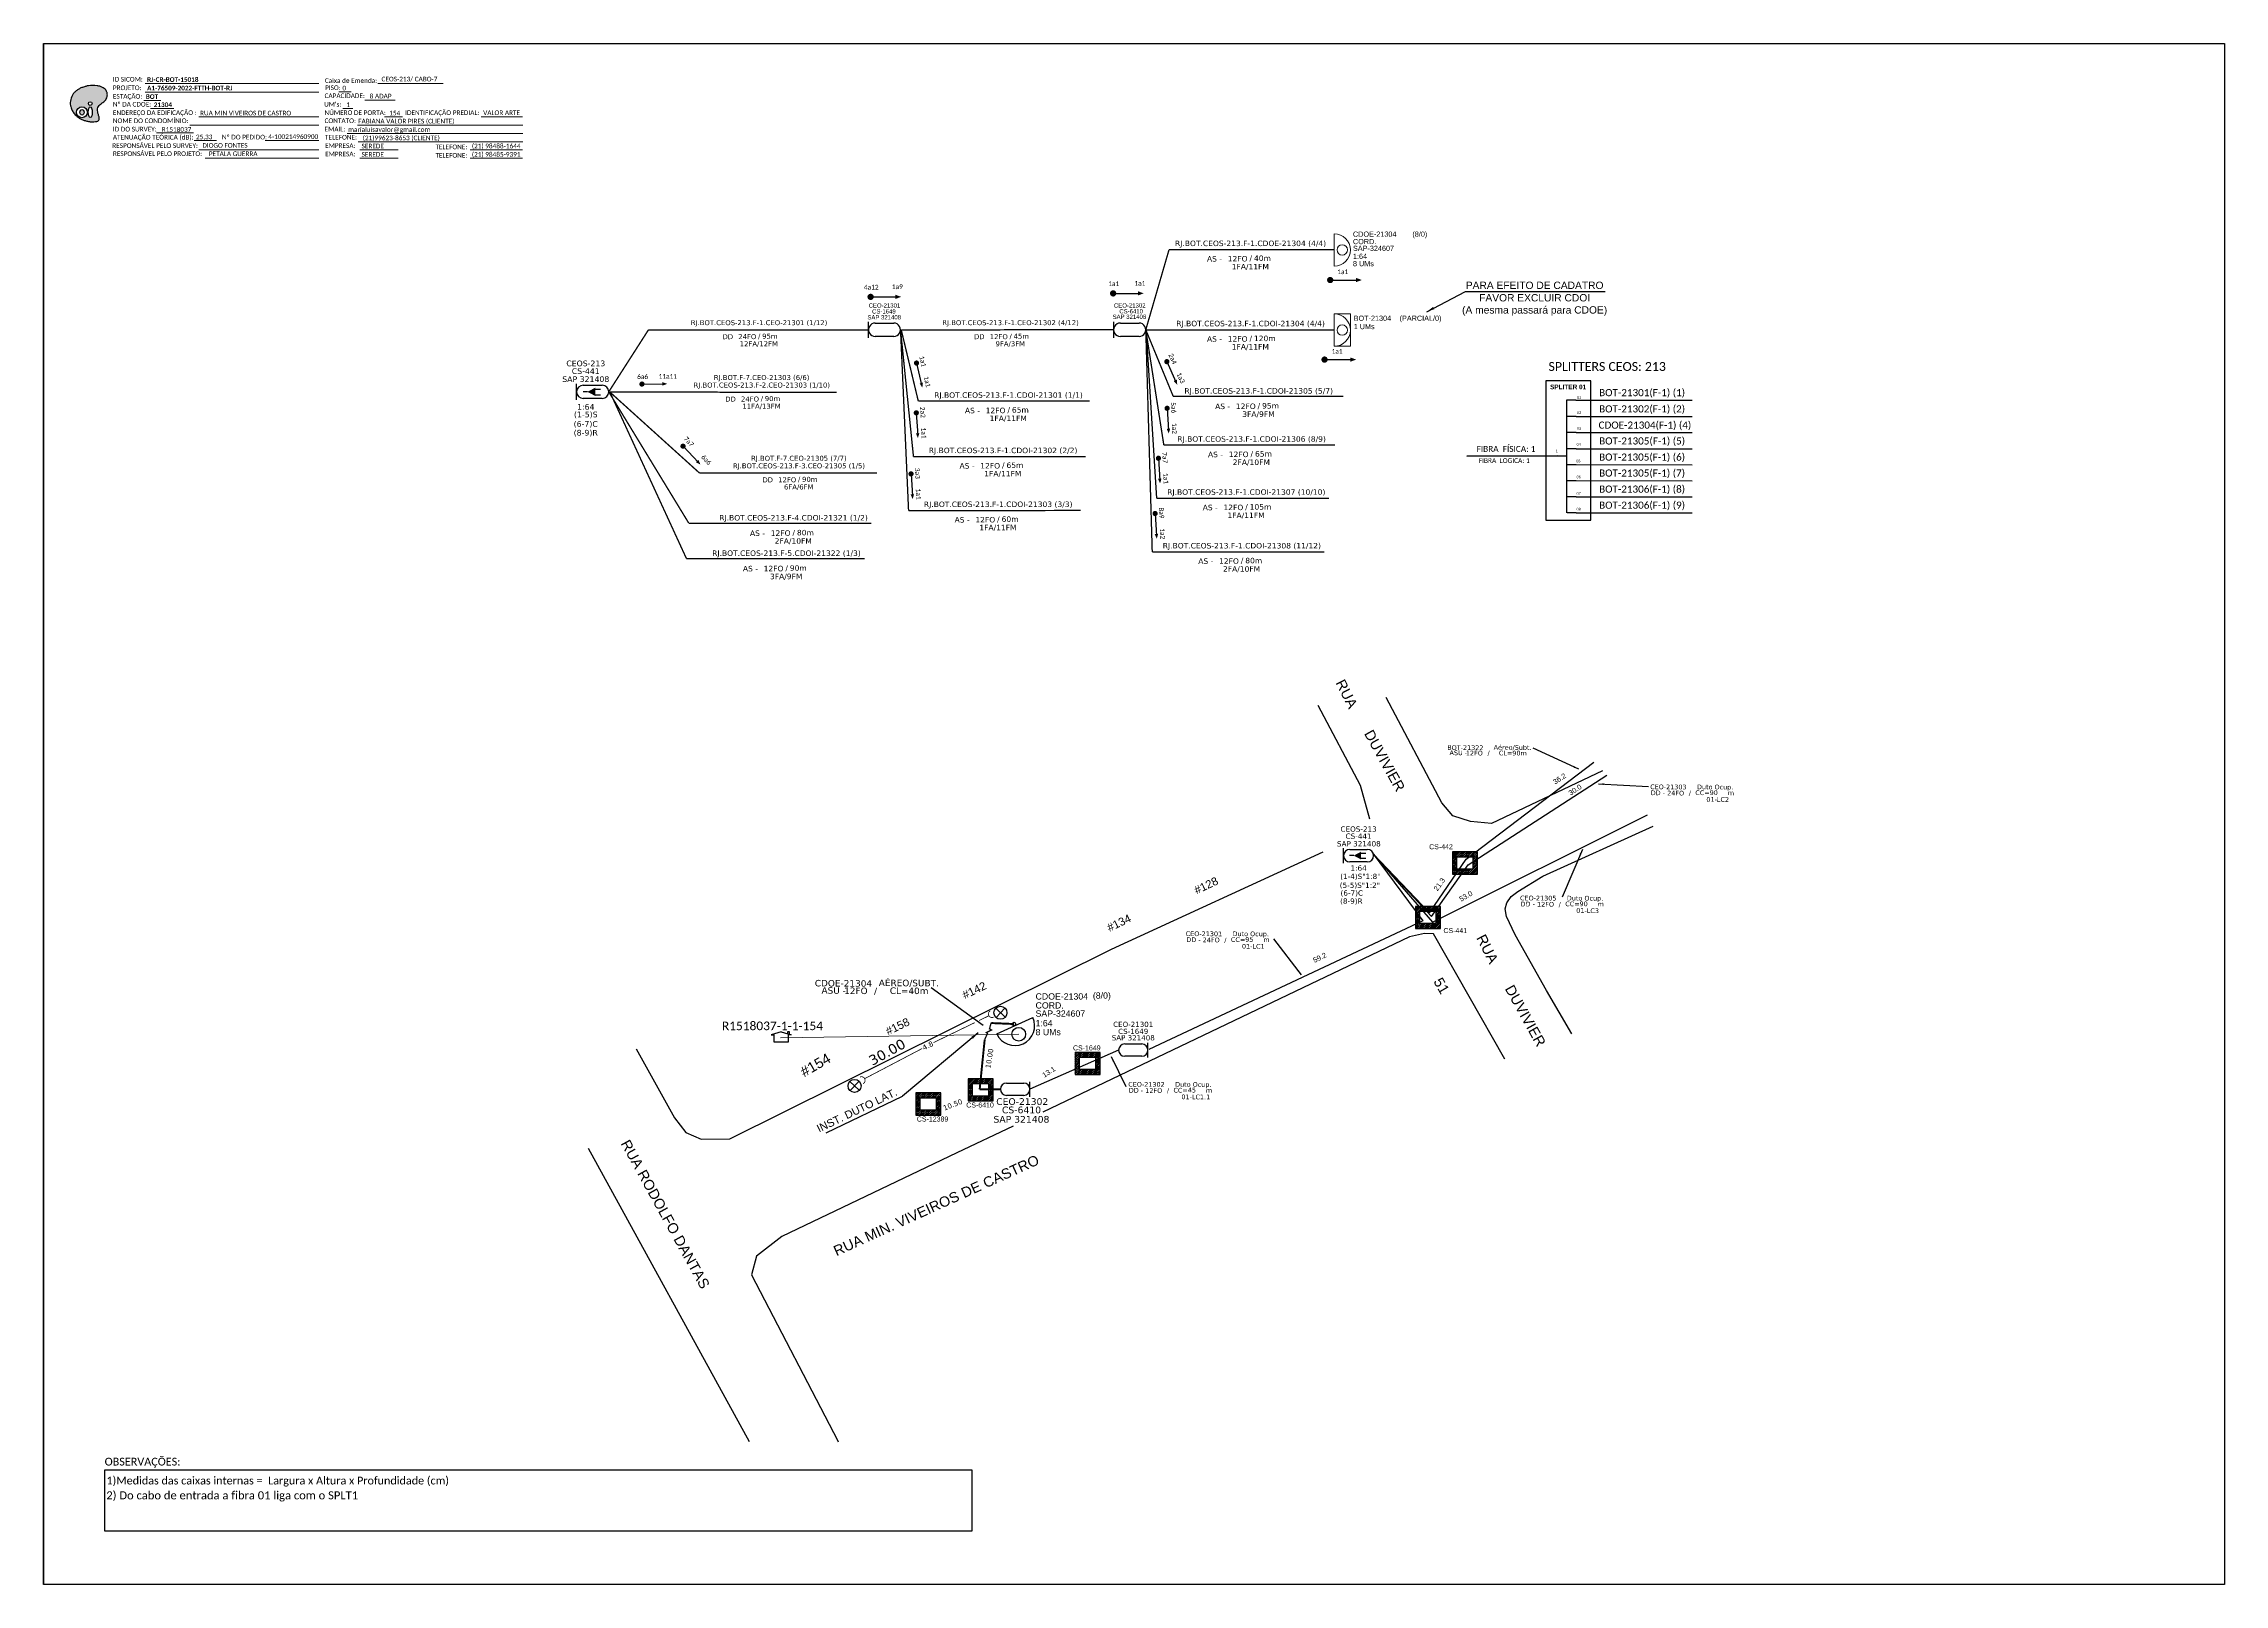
# Model space of a CAD drawing. Extents: x -4 to 837, y 1 to 595.
import ezdxf
from ezdxf.enums import TextEntityAlignment as Align

# ---------------------------------------------------------------- set-up
doc = ezdxf.new("R2010")
doc.units = 0
for name, color, linetype in [('10.1-Caixas Subterrâneas', 5, 'Continuous'), ('20.4-CEOS', 1, 'Continuous'), ('20.5-CEO', 1, 'Continuous'), ('CAP a instalar', 1, 'Continuous'), ('celulas gpon', 7, 'Continuous'), ('Cordoalha', 7, 'Continuous'), ('FOLHAS', 7, 'Continuous'), ('label_cabos', 7, 'Continuous'), ('Legenda', 1, 'Continuous'), ('MUB', 252, 'Continuous'), ('SETA', 7, 'Continuous'), ('surveys', 7, 'Continuous'), ('surveys legendas', 7, 'Continuous')]:
    doc.layers.add(name, color=color, linetype=linetype)
for name, color, linetype, lineweight in [("20.0-LEGENDA DOS CDO'S", 1, 'Continuous', 0), ('20.1-CDO_INTERIOR', 1, 'Continuous', 0), ('20.2-CDO_POSTE', 1, 'Continuous', 5), ('40.1-ETIQUETAS', 1, 'Continuous', 20)]:
    doc.layers.add(name, color=color, linetype=linetype, lineweight=lineweight)
doc.layers.add('DROP DE CLIENTE', color=140, linetype='Continuous', plot=False)
doc.layers.add('EXTRA', color=50, linetype='Continuous', plot=False)
doc.styles.add('ARIAL', font='arial.ttf')
doc.styles.add('MtXpl_Calibri', font='calibri.ttf')
doc.styles.add('ROMANS', font='arial.ttf')
doc.styles.add('siredit', font='verdana.ttf')
doc.styles.add('TELEMAR-RJ', font='arial.ttf')
doc.styles.add('WMF-Calibri0', font='calibri.ttf')
doc.styles.add('WMF-Calibri1', font='calibrib.ttf')
doc.linetypes.add('FENCELINE1', pattern='A,0.25,-0.1,[133,ltypeshp.shx,S=0.1,R=0,X=-0.1,Y=0],-0.1,1', length=1.45)
doc.dimstyles.new('CC', dxfattribs={"dimtxt": 0.8, "dimasz": 2, "dimexe": 0.18, "dimexo": 0.0625, "dimgap": 0.09, "dimtad": 0, "dimdec": 0, "dimrnd": 1, "dimzin": 0, "dimdsep": 46, "dimtxsty": 'siredit', "dimblk": 'NONE', "dimcen": 0, "dimse1": 1, "dimse2": 1, "dimsd1": 1, "dimsd2": 1, "dimclrt": 7, "dimadec": 0, "dimazin": 0, "dimtfac": 1, "dimtdec": 0, "dimtofl": 0, "dimtmove": 0, "dimatfit": 3, "dimfxl": 0, "dimtolj": 1, "dimtzin": 0, "dimarcsym": 0})

# ---------------------------------------------------------------- blocks, each defined once
blk = doc.blocks.new('OI')
h = blk.add_hatch(color=40)
edge = h.paths.add_edge_path()
edge.add_spline(control_points=[(4.35, -0.67), (3.92, -0.99), (3.26, -1.5), (2.81, -2.59), (2.9, -3.5), (3.06, -4.27), (3.31, -4.85), (3.37, -5.39), (3.4, -5.88), (3.2, -6.4), (2.54, -6.61), (1.65, -6.63), (0.55, -6.67), (-0.56, -6.42), (-1.61, -6.14), (-2.77, -5.61), (-3.92, -4.77), (-4.89, -3.7), (-5.34, -2.65), (-5.6, -1.94), (-5.85, -0.96), (-5.71, 0.47), (-5.1, 2.02), (-4.14, 3.02), (-3.3, 3.61), (-2.37, 4.16), (-1.36, 4.44), (-0.56, 4.7), (0.79, 4.85), (2.24, 4.97), (3.79, 4.57), (4.67, 4.21), (5.44, 3.65), (5.76, 2.99), (6.03, 2.21), (6.01, 1.46), (5.72, 0.64), (5.31, 0.08), (4.88, -0.38), (4.51, -0.55), (4.35, -0.67)], knot_values=[0, 0, 0, 0, 1.60434, 2.417191, 3.427595, 4.282808, 4.776746, 5.304182, 5.888771, 6.258406, 6.858137, 7.79129, 8.986195, 10.124242, 11.187857, 12.242908, 13.953784, 15.414161, 16.515391, 17.349188, 17.675853, 19.552021, 21.515531, 22.568638, 23.63245, 24.621084, 25.782718, 26.745347, 27.142653, 29.870543, 31.004649, 31.921532, 32.709589, 33.801391, 34.042471, 35.192333, 35.971461, 36.628871, 37.254359, 37.836911, 37.836911, 37.836911, 37.836911], degree=3, periodic=0)
h.paths.add_polyline_path([(1.13, -0.87, -1), (-0.04, -0.87, -1)], flags=16)
edge = h.paths.add_edge_path(flags=16)
edge.add_ellipse((0.56, -3.59), major_axis=(-0.02, 1.71), ratio=0.361305, start_angle=0, end_angle=360)
h.paths.add_polyline_path([(-0.36, -3.62, -1), (-3.8, -3.62, -1)], flags=16)
edge = h.paths.add_edge_path(flags=0)
edge.add_ellipse((-2.08, -3.62), major_axis=(0, 0.885), ratio=0.758294, start_angle=0, end_angle=360)
at = {"color": 40}
for centre, radius in [((-2.08, -3.62), 1.72), ((0.54, -0.87), 0.587)]:
    blk.add_circle(centre, radius, dxfattribs=at)
blk.add_ellipse((-2.08, -3.62), major_axis=(0, 0.885), ratio=0.758294, start_param=-3.141592653589792, end_param=3.141592653589792, dxfattribs=at)
blk.add_ellipse((0.56, -3.59), major_axis=(-0.02, 1.71), ratio=0.361305, dxfattribs=at)
at = {"color": 40, "start_tangent": (-0.800898, -0.598801), "end_tangent": (-0.800898, -0.598801)}
blk.add_spline([(4.35, -0.67), (3.2, -1.78), (2.9, -2.54), (2.92, -3.55), (3.12, -4.38), (3.28, -4.85), (3.37, -5.37), (3.35, -5.95), (3.2, -6.29), (2.66, -6.55), (1.73, -6.63), (0.54, -6.62), (-0.58, -6.41), (-1.6, -6.11), (-2.56, -5.67), (-3.95, -4.67), (-4.89, -3.56), (-5.37, -2.56), (-5.64, -1.78), (-5.72, -1.46), (-5.63, 0.42), (-4.84, 2.22), (-4.13, 2.99), (-3.27, 3.62), (-2.4, 4.09), (-1.3, 4.47), (-0.37, 4.72), (0.02, 4.77), (2.75, 4.8), (3.85, 4.53), (4.69, 4.16), (5.31, 3.68), (5.85, 2.73), (5.93, 2.5), (5.94, 1.35), (5.67, 0.62), (5.29, 0.08), (4.84, -0.36), (4.35, -0.67)], degree=3, dxfattribs=at)
blk = doc.blocks.new('ETIQUETA_RS5F')
at = {"layer": '40.1-ETIQUETAS', "color": 0, "style": 'siredit'}
blk.add_text('/', height=1.5, dxfattribs=at).set_placement((1.58, -1.95), align=Align.MIDDLE_RIGHT)
for tag, p in [('ETIQUETA_R_SECUNDARIA', (1.21, 2.1)), ('ETIQUETA_R_PRIMARIA', (1.21, 4.1)), ('F_ATIVAS/F_MORTAS', (1.14, -4.24))]:
    blk.add_attdef(tag, text='', height=1.5, dxfattribs=at).set_placement(p, align=Align.MIDDLE_CENTER)
for tag, p in [('TIPO_CABO', (-6.58, -2.12)), ('CAP_CABO', (0.4, -2.09))]:
    blk.add_attdef(tag, text='', height=1.5, dxfattribs=at).set_placement(p, align=Align.MIDDLE_RIGHT)
blk.add_attdef('METROS', text='', height=1.5, dxfattribs=at).set_placement((2.14, -1.95), align=Align.MIDDLE_LEFT)
for tag, p in [('FUSÃO_1', (0.85, -8.39)), ('FUSÃO_2', (0.85, -10.6)), ('FUSÃO_3', (0.85, -12.93)), ('FUSÃO_4', (0.85, -15.14)), ('FUSÃO_5', (0.85, -17.16))]:
    blk.add_attdef(tag, text='', height=1.5, dxfattribs=at).set_placement(p, align=Align.CENTER)
blk = doc.blocks.new('CDOE-TEXTO PADRÃO')
at = {"layer": "20.0-LEGENDA DOS CDO'S", "color": 0, "style": 'ARIAL'}
for tag, p in [('CDO_N', (0.49, 7.39)), ('SAP', (0.51, 1.67)), ('CORDOALHA', (0.5, 4.33)), ('SPLITER_1', (0.59, -0.91)), ('(XX-XX_F)S', (0.54, -8.29)), ('SPLITER_2', (0.6, -3.55)), ('(XX-XX_L)S', (0.55, -10.83)), ('UMS', (0.55, -13.15))]:
    blk.add_attdef(tag, p, '', height=1.7, rotation=0.11799, dxfattribs=at)
blk.add_attdef('FIBRAS_UTILIZADAS', text='', height=1.7, rotation=0.11799, dxfattribs=at).set_placement((19.77, 7.43), align=Align.CENTER)
blk = doc.blocks.new('CEOS_RP_CT_DRT')
at = {"layer": '20.4-CEOS', "color": 0}
for p, q in [((-4.54, 1.19), (-1.19, 1.19)), ((-1.19, -1.19), (-4.54, -1.19))]:
    blk.add_line(p, q, dxfattribs=at)
for points in [[(-5.73, -1.43), (-5.73, 1.44)], [(-3.79, 0), (-4.59, 0)], [(-2.47, 0.48), (-1.45, 0.48)], [(-2.47, -0.52), (-1.45, -0.52)]]:
    blk.add_lwpolyline(points, dxfattribs=at)
blk.add_lwpolyline([(-3.79, 0, 0, 1.47, 0), (-2.41, 0, 1.47, 1.47, 0)], format="xyseb", dxfattribs=at)
for centre, start, end in [((-4.54, 0), 90, 270), ((-1.19, 0), 270, 90)]:
    blk.add_arc(centre, 1.19, start, end, dxfattribs=at)
at = {"layer": '20.4-CEOS', "color": 0, "style": 'siredit'}
for tag, p in [('Nº_DA_CEOS', (-2.86, 5.6)), ('LOCAL', (-2.86, 4.24)), ('SAP', (-2.86, 2.78)), ('RACIO_SPLITAGEM', (-2.86, -1.88)), ('FIBRAS_SPLITTER', (-2.86, -3.58)), ('RESERVA_FINAIS', (-2.86, -6.39)), ('FIBRAS_TOP_C', (-2.86, -5.08))]:
    blk.add_attdef(tag, text='', height=1.01, dxfattribs=at).set_placement(p, align=Align.TOP_CENTER)
blk = doc.blocks.new('_None')
blk = doc.blocks.new('*X20')
at = {"color": 0, "linetype": 'Continuous'}
for p, q in [((-1.25, 0.34099), (-0.49099, 1.1)), ((-1.25, 0.517767), (-0.667767, 1.1)), ((-1.25, 0.694544), (-0.844544, 1.1)), ((-1.25, 0.87132), (-1.02132, 1.1)), ((-1.25, 1.048097), (-1.198097, 1.1)), ((-1.25, 0.164214), (-0.8035, 0.610714)), ((-1.25, -0.012563), (-0.8035, 0.433937)), ((-1.25, -0.18934), (-0.8035, 0.25716)), ((-1.25, -0.366117), (-0.8035, 0.080383)), ((-0.789214, 0.625), (-0.314214, 1.1)), ((-0.612437, 0.625), (-0.137437, 1.1)), ((-0.43566, 0.625), (0.03934, 1.1)), ((-0.258883, 0.625), (0.216117, 1.1)), ((-0.082107, 0.625), (0.392893, 1.1)), ((0.09467, 0.625), (0.56967, 1.1)), ((0.271447, 0.625), (0.746447, 1.1)), ((0.448223, 0.625), (0.923223, 1.1)), ((0.625, 0.625), (1.1, 1.1)), ((0.801777, 0.625), (1.25, 1.073223)), ((0.8035, 0.449947), (1.25, 0.896447)), ((0.8035, 0.27317), (1.25, 0.71967)), ((0.8035, 0.096393), (1.25, 0.542893)), ((0.8035, -0.080383), (1.25, 0.366117)), ((0.8035, -0.25716), (1.25, 0.18934)), ((0.8035, -0.433937), (1.25, 0.012563)), ((-1.25, -0.542893), (-0.8035, -0.096393)), ((-1.25, -0.71967), (-0.8035, -0.27317)), ((-1.25, -0.896447), (-0.8035, -0.449947)), ((-1.25, -1.073223), (-0.801777, -0.625)), ((-1.1, -1.1), (-0.625, -0.625)), ((-0.923223, -1.1), (-0.448223, -0.625)), ((-0.746447, -1.1), (-0.271447, -0.625)), ((-0.56967, -1.1), (-0.09467, -0.625)), ((-0.392893, -1.1), (0.082107, -0.625)), ((-0.216117, -1.1), (0.258883, -0.625)), ((-0.03934, -1.1), (0.43566, -0.625)), ((0.137437, -1.1), (0.612437, -0.625)), ((0.314214, -1.1), (0.789214, -0.625)), ((0.49099, -1.1), (1.25, -0.34099)), ((0.667767, -1.1), (1.25, -0.517767)), ((0.8035, -0.610714), (1.25, -0.164214)), ((0.844544, -1.1), (1.25, -0.694544)), ((1.02132, -1.1), (1.25, -0.87132)), ((1.198097, -1.1), (1.25, -1.048097))]:
    blk.add_line(p, q, dxfattribs=at)
blk = doc.blocks.new('MANHOLE_MQ')
at = {"color": 0, "linetype": 'Continuous'}
for p, q in [((0.0000062, 0.0000057), (-0.0000063, 0.0000057)), ((-0.0000063, 0.0000057), (-0.0000063, -0.0000053)), ((-0.000004, 0.0000033), (0.000004, 0.0000033)), ((-0.000004, -0.0000029), (-0.000004, 0.0000033)), ((0.000004, 0.0000033), (0.000004, -0.0000029)), ((0.0000062, -0.0000053), (0.0000062, 0.0000057)), ((-0.0000063, -0.0000053), (0.0000062, -0.0000053)), ((0.000004, -0.0000029), (-0.000004, -0.0000029)), ((0.000004, -0.0000029), (0.000004, -0.0000029))]:
    blk.add_line(p, q, dxfattribs=at)
at = {"color": 0, "linetype": 'Continuous', "xscale": 5e-06, "yscale": 5e-06, "zscale": 1e-05}
blk.add_blockref('*X20', (0, 0.0000002), dxfattribs=at)
blk = doc.blocks.new('*U28')
at = {"layer": '20.4-CEOS', "color": 7, "style": 'siredit'}
for tag, p in [('FIBRAS_SPLITTER', (0, 0)), ('FIBRAS_TOP_C', (0, -4.13)), ('RESERVA_FINAIS', (0, -5.46))]:
    blk.add_attdef(tag, p, '', height=1.01, dxfattribs=at)
for tag, p, flags in [('ID_ATIVIDADE', (0, -6.77), 3), ('FATOR', (0, -8.09), 1), ('QTDE', (0, -9.4), 1), ('FID', (0, -10.71), 1)]:
    blk.add_attdef(tag, p, '', height=1.01, dxfattribs=dict(at, flags=flags))
blk = doc.blocks.new('*U29')
at = {"layer": '20.4-CEOS', "color": 7, "style": 'siredit'}
blk.add_attdef('FIBRAS_SPLITTER', (0, 0), '', height=1.01, dxfattribs=at)
for tag, p, flags in [('QTDE', (0, -4.11), 1), ('ID_ATIVIDADE', (0, -1.48), 3), ('FATOR', (0, -2.79), 1), ('FID', (0, -5.42), 1)]:
    blk.add_attdef(tag, p, '', height=1.01, dxfattribs=dict(at, flags=flags))
blk = doc.blocks.new('LEGENDA DOS CABOS')
at = {"layer": 'EXTRA', "color": 0, "style": 'siredit'}
for tag, p in [('ID', (4.6, 0.97)), ('XX', (9.03, 0.97))]:
    blk.add_attdef(tag, text='', height=0.48, rotation=359.69, dxfattribs=at).set_placement(p, align=Align.MIDDLE_CENTER)
at = {"layer": 'Legenda', "color": 0, "style": 'siredit'}
for tag, p in [('TIPO_CABO', (1.31, 0)), ('CABO', (4.69, -0.05)), ('/', (6.81, -0.05)), ('METROS', (10.03, -0.05))]:
    blk.add_attdef(tag, text='', height=0.8, rotation=359.69, dxfattribs=at).set_placement(p, align=Align.MIDDLE_CENTER)
blk = doc.blocks.new('Inst CB DT OCUP CFOA-SM-DD-S-12')
at = {"layer": 'label_cabos', "color": 0, "style": 'siredit'}
for tag, flags, p in [('ID_ATIVIDADE', 3, (1.31, 2.67)), ('FATOR', 1, (11.56, 2.55))]:
    blk.add_attdef(tag, text='', height=1, rotation=359.69, dxfattribs=dict(at, flags=flags)).set_placement(p, align=Align.MIDDLE_CENTER)
for tag, p in [('TIPO_CABO', (1.11, 0)), ('DESTINO_CABO', (3.13, 1.26)), ('CABO', (4.69, -0.05)), ('/', (7.71, -0.05)), ('LANCE', (10.41, 0.02)), ('TIPO_CABO', (13.11, 1.24)), ('UND', (16.46, 0)), ('FID', (13.65, -1.41))]:
    blk.add_attdef(tag, text='', height=1, rotation=359.69, dxfattribs=at).set_placement(p, align=Align.MIDDLE_CENTER)
blk.add_attdef('QTDE', (11.93, -0.45), '', height=1, rotation=359.69, dxfattribs=at)
blk = doc.blocks.new('Inst CB DT OCUP CFOA-SM-DD-G-24')
at = {"layer": 'label_cabos', "color": 0, "style": 'siredit'}
for tag, flags, p in [('ID_ATIVIDADE', 3, (1.31, 2.67)), ('FATOR', 1, (11.56, 2.55))]:
    blk.add_attdef(tag, text='', height=1, rotation=359.69, dxfattribs=dict(at, flags=flags)).set_placement(p, align=Align.MIDDLE_CENTER)
for tag, p in [('TIPO_CABO', (1.11, 0)), ('DESTINO_CABO', (3.13, 1.26)), ('CABO', (4.69, -0.05)), ('/', (7.71, -0.05)), ('LANCE', (10.41, 0.02)), ('TIPO_CABO', (13.11, 1.24)), ('UND', (16.46, 0)), ('FID', (13.65, -1.41))]:
    blk.add_attdef(tag, text='', height=1, rotation=359.69, dxfattribs=at).set_placement(p, align=Align.MIDDLE_CENTER)
blk.add_attdef('QTDE', (11.93, -0.45), '', height=1, rotation=359.69, dxfattribs=at)
blk = doc.blocks.new('LVLV')
for p, q in [((0, 0.0000254), (-0.0000251, 0.000018)), ((-0.0000251, 0.000018), (-0.0000173, 0.000018)), ((-0.0000172, 0), (-0.0000172, 0.0000179)), ((0.0000172, 0), (-0.0000172, 0)), ((0, 0.0000254), (0.0000251, 0.000018)), ((0.0000169, 0.0000264), (0.0000195, 0.0000264)), ((0.0000169, 0.0000205), (0.0000169, 0.0000264)), ((0.0000251, 0.000018), (0.0000172, 0.000018)), ((0.0000172, 0.000018), (0.0000172, 0)), ((0.0000195, 0.0000264), (0.0000195, 0.0000198))]:
    blk.add_line(p, q)

msp = doc.modelspace()

# ---------------------------------------------------------------- linework, layer by layer
msp.add_line((-3.83, 595.26), (-3.83, 1.26))
at = {"color": 7, "linetype": 'Continuous'}
for p, q in [((583.49, 457.79), (583.49, 414.36)), ((587.01, 457.79), (583.49, 457.79)), ((587.19, 451.5), (583.67, 451.5)), ((587.19, 445.31), (583.67, 445.31)), ((587.19, 439.09), (583.67, 439.09)), ((579.85, 436.36), (583.48, 436.36)), ((587.19, 432.93), (583.67, 432.93)), ((587.19, 426.76), (583.67, 426.76)), ((587.19, 420.57), (583.67, 420.57)), ((587.19, 414.4), (583.67, 414.4))]:
    msp.add_line(p, q, dxfattribs=at)
at = {"color": 10, "linetype": 'Continuous'}
for p, q in [((587.01, 457.79), (631.96, 457.77)), ((587.19, 451.5), (631.96, 451.49)), ((587.19, 445.32), (631.96, 445.31)), ((587.19, 439.1), (631.96, 439.09)), ((587.19, 432.94), (631.96, 432.93)), ((587.19, 426.77), (631.96, 426.76)), ((587.19, 420.58), (631.96, 420.57)), ((587.19, 414.4), (631.96, 414.38))]:
    msp.add_line(p, q, dxfattribs=at)
at = {"color": 1, "linetype": 'Continuous', "lineweight": 60}
msp.add_line((579.85, 436.36), (545.06, 436.25), dxfattribs=at)
at = {"color": 1}
for p, q in [((363.33, 223.35), (366.99, 219.92)), ((366.87, 223.46), (363.45, 219.81)), ((363.74, 213.46), (377.64, 219.85)), ((307.08, 195.15), (310.73, 191.73)), ((310.62, 195.27), (307.19, 191.61))]:
    msp.add_line(p, q, dxfattribs=at)
at = {"color": 7}
for points in [[(-3.83, 595.26), (837.17, 595.26), (837.17, 1.26), (-3.83, 1.26)], [(575.53, 411.58), (592.81, 411.58), (592.81, 465.23), (575.53, 465.23)]]:
    msp.add_lwpolyline(points, close=True, dxfattribs=at)
at = {"color": 7, "lineweight": 0}
for points in [[(34.76, 573.3), (41.31, 573.3)], [(35.28, 579.86), (102.25, 579.86)], [(35.28, 576.58), (102.25, 576.58)], [(110.04, 576.62), (114.79, 576.62)], [(120.09, 573.51), (131.71, 573.51)], [(125.09, 579.86), (150.22, 579.86)], [(37.42, 570.23), (46.44, 570.23)], [(52.58, 563.88), (102.25, 563.88)], [(55.99, 566.99), (102.25, 566.99)], [(111.59, 570.23), (115.42, 570.23)], [(117.21, 563.88), (180.92, 563.88)], [(127.68, 566.99), (134.62, 566.99)], [(164.85, 566.99), (180.89, 566.99)], [(39.74, 560.82), (53.96, 560.82)], [(54.28, 557.85), (62.88, 557.85)], [(81.65, 557.85), (102.27, 557.85)], [(113.17, 560.64), (180.92, 560.64)], [(117.45, 557.41), (180.92, 557.41)], [(55.99, 554.29), (102.25, 554.29)], [(58.48, 551.06), (102.25, 551.06)], [(118.06, 554.29), (132.86, 554.29)], [(118.06, 551.06), (132.86, 551.06)], [(160.63, 554.29), (180.82, 554.29)], [(160.63, 551.06), (180.82, 551.06)]]:
    msp.add_lwpolyline(points, dxfattribs=at)
for points, const_width in [([(491.73, 504.12, 1), (492.94, 504.12, 1)], 1.21), ([(408.02, 498.97, 1), (409.23, 498.97, 1)], 1.21), ([(332.69, 472.6, 1), (332.92, 471.63, 1)], 1), ([(429.13, 473.11, 1), (429.54, 472.2, 1)], 1), ([(489.55, 473.44, 1), (490.76, 473.44, 1)], 1.21), ([(226.42, 464.01, 1), (227.42, 464.02, 1)], 1), ([(429.41, 455.17, 1), (429.47, 454.17, 1)], 1), ([(332.68, 453.41, 1), (332.74, 452.41, 1)], 1), ([(242.4, 440.43, 1), (243.09, 439.7, 1)], 1), ([(330.65, 429.87, 1), (330.71, 428.87, 1)], 1), ([(426.06, 435.91, 1), (426.12, 434.91, 1)], 1), ([(424.78, 414.6, 1), (424.84, 413.6, 1)], 1)]:
    msp.add_lwpolyline(points, format="xyb", close=True, dxfattribs=dict(const_width=const_width))
at = {"color": 7, "const_width": 1.21}
msp.add_lwpolyline([(314.48, 497.62, 1), (315.69, 497.62, 1)], format="xyb", close=True, dxfattribs=at)
at = {"color": 0}
msp.add_lwpolyline([(19.73, 45.46), (354.16, 45.46), (354.16, 21.75), (19.73, 21.75)], close=True, dxfattribs=at)
at = {"color": 1}
for centre, radius in [((365.16, 221.63), 2.5), ((372.21, 213.35), 2.64), ((370.39, 217.29), 0.708), ((308.91, 193.44), 2.5)]:
    msp.add_circle(centre, radius, dxfattribs=at)
msp.add_arc((370.69, 216.65), 7.65, 204.68447, 24.68447, dxfattribs=at)
at = {"layer": '20.1-CDO_INTERIOR', "color": 1, "lineweight": 18}
msp.add_line((493.85, 521.97), (493.85, 509.47), dxfattribs=at)
at = {"layer": '20.1-CDO_INTERIOR', "color": 3, "lineweight": 18}
msp.add_lwpolyline([(500.1, 478.56), (500.1, 491.07), (493.85, 491.07), (493.85, 478.56)], close=True, dxfattribs=at)
at = {"layer": '20.1-CDO_INTERIOR', "color": 1, "lineweight": 18}
msp.add_circle((496.98, 515.72), 2, dxfattribs=at)
at = {"layer": '20.1-CDO_INTERIOR', "color": 3, "lineweight": 18}
msp.add_circle((496.98, 484.82), 2, dxfattribs=at)
at = {"layer": '20.1-CDO_INTERIOR', "color": 1, "lineweight": 18}
msp.add_arc((493.85, 515.72), 6.25, 270, 90, dxfattribs=at)
at = {"layer": '20.1-CDO_INTERIOR', "color": 3, "lineweight": 18}
msp.add_arc((493.85, 484.82), 6.25, 270, 90, dxfattribs=at)
at = {"layer": '20.4-CEOS', "color": 7}
for p, q in [((314.25, 481.84), (314.25, 488.05)), ((316.83, 487.52), (324.06, 487.52)), ((324.06, 482.37), (316.83, 482.37)), ((499.91, 284.61), (506.64, 284.61)), ((506.64, 279.82), (499.91, 279.82))]:
    msp.add_line(p, q, dxfattribs=at)
at = {"layer": '20.4-CEOS', "color": 5}
for p, q in [((408.83, 481.84), (408.83, 488.05)), ((411.4, 487.52), (418.63, 487.52)), ((418.63, 482.37), (411.4, 482.37))]:
    msp.add_line(p, q, dxfattribs=at)
at = {"layer": '20.4-CEOS', "color": 7}
for points in [[(497.52, 279.33), (497.52, 285.11)], [(501.42, 282.22), (499.8, 282.22)], [(504.07, 283.17), (506.11, 283.17)], [(504.07, 281.17), (506.11, 281.17)]]:
    msp.add_lwpolyline(points, dxfattribs=at)
msp.add_lwpolyline([(501.42, 282.22, 0, 2.96, 0), (504.19, 282.22, 2.96, 2.96, 0)], format="xyseb", dxfattribs=at)
for centre, start, end in [((499.91, 282.22), 90, 270), ((506.64, 282.22), 270, 90)]:
    msp.add_arc(centre, 2.4, start, end, dxfattribs=at)
for centre, major_axis, start_param, end_param in [((316.83, 484.95), (1.82, 1.82), 0.785398, 3.926991), ((324.06, 484.95), (-1.82, 1.82), 2.356194, 5.497787)]:
    msp.add_ellipse(centre, major_axis=major_axis, ratio=1, start_param=start_param, end_param=end_param, dxfattribs=at)
at = {"layer": '20.4-CEOS', "color": 5}
for centre, major_axis, start_param, end_param in [((411.4, 484.95), (1.82, 1.82), 0.785398, 3.926991), ((418.63, 484.95), (-1.82, 1.82), 2.356194, 5.497787)]:
    msp.add_ellipse(centre, major_axis=major_axis, ratio=1, start_param=start_param, end_param=end_param, dxfattribs=at)
at = {"layer": '20.5-CEO', "color": 7}
for p, q in [((413.08, 209.61), (419.69, 209.61)), ((419.69, 204.89), (413.08, 204.89))]:
    msp.add_line(p, q, dxfattribs=at)
at = {"layer": '20.5-CEO', "color": 5}
for p, q in [((367.52, 194.49), (374.13, 194.49)), ((374.13, 189.77), (367.52, 189.77))]:
    msp.add_line(p, q, dxfattribs=at)
at = {"layer": '20.5-CEO', "color": 7}
msp.add_lwpolyline([(422.05, 204.41), (422.05, 210.1)], dxfattribs=at)
at = {"layer": '20.5-CEO', "color": 5}
msp.add_lwpolyline([(376.49, 189.28), (376.49, 194.97)], dxfattribs=at)
at = {"layer": '20.5-CEO', "color": 7}
for centre, start, end in [((413.08, 207.25), 90, 270), ((419.69, 207.25), 270, 90)]:
    msp.add_arc(centre, 2.36, start, end, dxfattribs=at)
at = {"layer": '20.5-CEO', "color": 5}
for centre, start, end in [((367.52, 192.13), 90, 270), ((374.13, 192.13), 270, 90)]:
    msp.add_arc(centre, 2.36, start, end, dxfattribs=at)
at = {"layer": 'CAP a instalar', "color": 8, "linetype": 'FENCELINE1', "ltscale": 5}
for p, q in [((544.79, 280.86), (593.94, 318.19)), ((508.84, 282.89), (530.59, 260.15)), ((530.59, 260.15), (544.79, 280.86))]:
    msp.add_line(p, q, dxfattribs=at)
at = {"layer": 'CAP a instalar', "color": 7, "ltscale": 0.18}
for p, q in [((545.6, 278.62), (599.02, 313.26)), ((531.83, 256.62), (614.76, 297.99)), ((508.84, 282.89), (531.83, 256.62)), ((508.84, 282.89), (531.42, 258.68)), ((531.42, 258.68), (545.6, 278.62))]:
    msp.add_line(p, q, dxfattribs=at)
at = {"layer": 'CAP a instalar', "color": 7, "linetype": 'Continuous', "ltscale": 7}
for p, q in [((508.84, 282.89), (528.09, 257.11)), ((528.09, 257.11), (422.37, 207.48)), ((410.71, 207.27), (376.49, 192.13))]:
    msp.add_line(p, q, dxfattribs=at)
at = {"layer": 'CAP a instalar', "color": 1, "linetype": 'FENCELINE1', "ltscale": 7}
for points, const_width in [([(421.21, 484.95), (430.17, 515.79)], 0.513), ([(430.17, 515.79), (493.85, 515.79)], 0.513), ([(357.15, 192.07), (357.15, 192.07), (359.08, 211.24)], 0.751), ([(361.68, 217.66), (370.39, 217.29)], 0.751), ([(357.15, 192.07), (365.16, 192.1)], 0.751)]:
    msp.add_lwpolyline(points, dxfattribs=dict(at, const_width=const_width))
at = {"layer": 'CAP a instalar', "color": 7, "ltscale": 7, "const_width": 0.513}
for points in [[(214.11, 461.02), (229.41, 484.89)], [(229.41, 484.89), (314.21, 484.89)], [(326.91, 484.89), (408.83, 484.95)], [(214.54, 460.94), (302.04, 460.83)], [(214.54, 460.94), (249.13, 429.69)], [(249.13, 429.69), (317.57, 429.76)]]:
    msp.add_lwpolyline(points, dxfattribs=at)
at = {"layer": 'CAP a instalar', "color": 8, "linetype": 'FENCELINE1', "ltscale": 7, "const_width": 0.513}
for points in [[(326.63, 484.95), (331.62, 436.04)], [(326.63, 484.95), (329.73, 415.25)], [(326.91, 484.89), (333.48, 457.44)], [(421.21, 484.95), (431.78, 459.31)], [(421.21, 484.95), (428.17, 440.5)], [(423.7, 399.3), (421.21, 484.95)], [(421.35, 484.89), (425.41, 419.98)], [(214.11, 461.02), (245, 410.34)], [(214.54, 460.94), (244.06, 396.76)], [(333.48, 457.44), (399.54, 457.42)], [(431.76, 459.32), (497.44, 459.32)], [(428.17, 440.5), (494.24, 440.48)], [(331.62, 436.04), (398.04, 436.05)], [(329.73, 415.25), (396.15, 415.27)], [(425.41, 419.98), (491.83, 419.99)], [(245, 410.34), (315.4, 410.34)], [(244.06, 396.76), (312.84, 396.76)], [(423.7, 399.3), (490.11, 399.31)]]:
    msp.add_lwpolyline(points, dxfattribs=at)
at = {"layer": 'CAP a instalar', "color": 3, "linetype": 'FENCELINE1', "ltscale": 7, "const_width": 0.513}
msp.add_lwpolyline([(421.35, 484.89), (493.85, 484.89)], dxfattribs=at)
at = {"layer": 'CAP a instalar', "color": 5, "ltscale": 5, "const_width": 0.501}
msp.add_lwpolyline([(361.58, 217.76), (360.94, 215.43), (361.75, 215), (359.71, 214), (360.15, 213.68), (359.08, 211.24)], dxfattribs=at)
at = {"layer": 'Cordoalha', "const_width": 0.3}
for points in [[(356.93, 218.63), (360.7, 220.48)], [(339.36, 210.13), (355.25, 217.82)], [(312.81, 196.23), (334.96, 207.84)]]:
    msp.add_lwpolyline(points, dxfattribs=at)
for points in [[(361.24, 222.39, 1), (362.56, 219.96)], [(312.13, 194.3, 1), (311.04, 196.85)]]:
    msp.add_lwpolyline(points, format="xyb", dxfattribs=at)
at = {"layer": 'DROP DE CLIENTE', "lineweight": 0}
msp.add_lwpolyline([(280.33, 212), (372.29, 213.34)], dxfattribs=at)
at = {"layer": 'label_cabos', "color": 1}
msp.add_lwpolyline([(547.5, 499.74), (598.42, 499.74)], dxfattribs=at)
at = {"layer": 'label_cabos', "color": 2}
msp.add_lwpolyline([(297.89, 175.33), (327.42, 189.45)], dxfattribs=at)
at = {"layer": 'MUB', "color": 0}
for points in [[(507.67, 296.21), (504.01, 309.29), (487.63, 340.11)], [(597.31, 314.92), (554.48, 294.66), (546.48, 295.35), (539.65, 297.56), (535.34, 302.5), (513.97, 343.18)], [(585.53, 213.49), (575.75, 230.24), (563.69, 251.64), (560.34, 258.69), (559.86, 261.72), (560.42, 263.99), (562.11, 266.4), (564.69, 268.4), (574.33, 274.31), (616.87, 293.63)], [(224.64, 207.75), (239.45, 181.16), (243.83, 175.44), (249.69, 172.93), (260.74, 173.03), (407.93, 246.19), (489.58, 283.67)], [(559.74, 203.79), (532.18, 252.12), (528.69, 252.25), (522.97, 250.85), (381.5, 183.3)], [(370.1, 177.89), (348.39, 167.57)], [(268.45, 56.27), (206.33, 169.33)], [(348.39, 167.57), (280.82, 135.33), (271.14, 127.76), (269.21, 120.61), (302.47, 56.58), (302.63, 56.27)]]:
    msp.add_lwpolyline(points, dxfattribs=at)
at = {"layer": 'SETA', "color": 7}
msp.add_lwpolyline([(315.09, 497.62), (325.49, 497.62)], dxfattribs=at)
at = {"layer": 'SETA'}
for points in [[(408.62, 498.97), (419.03, 498.97)], [(492.77, 504.11), (503.17, 504.11)], [(332.8, 472.11), (334.77, 463.74)], [(429.33, 472.66), (432.86, 464.82)], [(490.59, 473.43), (500.99, 473.43)], [(226.92, 464.01), (235.52, 464.07)], [(429.44, 454.67), (429.98, 446.09)], [(332.71, 452.91), (333.25, 444.33)], [(242.75, 440.07), (248.66, 433.83)], [(330.68, 429.37), (331.23, 420.79)], [(426.09, 435.41), (426.63, 426.83)], [(424.81, 414.1), (425.35, 405.52)]]:
    msp.add_lwpolyline(points, dxfattribs=at)
for points in [[(502.33, 504.93), (504.55, 504.13), (502.33, 503.32)], [(418.19, 499.79), (420.41, 498.99), (418.19, 498.18)], [(500.15, 474.25), (502.37, 473.44), (500.15, 472.64)], [(234.82, 464.75), (236.66, 464.09), (234.83, 463.41)], [(335.27, 464.57), (335.04, 462.64), (333.98, 464.27)], [(433.2, 465.73), (433.34, 463.78), (431.98, 465.18)], [(430.62, 446.83), (430.07, 444.95), (429.29, 446.74)], [(333.89, 445.06), (333.34, 443.19), (332.56, 444.98)], [(248.68, 434.8), (249.46, 433.01), (247.71, 433.88)], [(331.86, 421.52), (331.31, 419.65), (330.53, 421.44)], [(427.27, 427.57), (426.72, 425.69), (425.94, 427.48)], [(425.99, 406.25), (425.44, 404.38), (424.66, 406.17)]]:
    msp.add_solid(points, dxfattribs=at)
at = {"layer": 'SETA', "color": 7}
msp.add_solid([(324.65, 498.44), (326.87, 497.64), (324.65, 496.83)], dxfattribs=at)

# ---------------------------------------------------------------- block references
at = {"color": 7, "xscale": 1.213923925163967, "yscale": 1.213923925163967, "zscale": 1.213923925163967, "rotation": 0.1532896023949059}
msp.add_blockref('OI', (13.47, 573.2), dxfattribs=at)
at = {"color": 0, "lineweight": 0}
ref = msp.add_blockref('Inst CB DT OCUP CFOA-SM-DD-G-24', (617.07, 306.41), dxfattribs=dict(at, xscale=1.809939113703433, yscale=1.809939113703433, zscale=1.809939113703433))
ref.add_attrib('DESTINO_CABO', 'CEO-21303', dxfattribs={"layer": 'label_cabos', "color": 0, "height": 1.81, "rotation": 359.69001, "style": 'siredit'}).set_placement((622.74, 308.7), align=Align.MIDDLE_CENTER)
ref.add_attrib('TIPO_CABO', 'Duto Ocup.', dxfattribs={"layer": 'label_cabos', "color": 0, "height": 1.81, "rotation": 359.69001, "style": 'siredit'}).set_placement((640.8, 308.67), align=Align.MIDDLE_CENTER)
ref.add_attrib('/', '/', dxfattribs={"layer": 'label_cabos', "color": 0, "height": 1.81, "rotation": 359.69001, "style": 'siredit'}).set_placement((631.03, 306.32), align=Align.MIDDLE_CENTER)
ref.add_attrib('FID', '01-LC2', dxfattribs={"layer": 'label_cabos', "color": 0, "height": 1.81, "rotation": 359.69001, "style": 'siredit'}).set_placement((641.77, 303.85), align=Align.MIDDLE_CENTER)
ref.add_attrib('LANCE', 'CC=', dxfattribs={"layer": 'label_cabos', "color": 0, "height": 1.81, "rotation": 359.69001, "style": 'siredit'}).set_placement((635.91, 306.45), align=Align.MIDDLE_CENTER)
ref.add_attrib('UND', 'm', dxfattribs={"layer": 'label_cabos', "color": 0, "height": 1.81, "rotation": 359.69001, "style": 'siredit'}).set_placement((646.87, 306.42), align=Align.MIDDLE_CENTER)
ref.add_attrib('CABO', '24FO', dxfattribs={"layer": 'label_cabos', "color": 0, "height": 1.81, "rotation": 359.69001, "style": 'siredit'}).set_placement((625.55, 306.32), align=Align.MIDDLE_CENTER)
ref.add_attrib('TIPO_CABO', 'DD - ', dxfattribs={"layer": 'label_cabos', "color": 0, "height": 1.81, "rotation": 359.69001, "style": 'siredit'}).set_placement((619.09, 306.41), align=Align.MIDDLE_CENTER)
ref.add_attrib('QTDE', '90', (638.66, 305.59), dxfattribs={"layer": 'label_cabos', "color": 0, "height": 1.81, "rotation": 359.69001, "style": 'siredit'})
ref = msp.add_blockref('Inst CB DT OCUP CFOA-SM-DD-S-12', (566.89, 263.55), dxfattribs=dict(at, xscale=1.809939113703433, yscale=1.809939113703433, zscale=1.809939113703433))
ref.add_attrib('DESTINO_CABO', 'CEO-21305', dxfattribs={"layer": 'label_cabos', "color": 0, "height": 1.81, "rotation": 359.69001, "style": 'siredit'}).set_placement((572.56, 265.84), align=Align.MIDDLE_CENTER)
ref.add_attrib('TIPO_CABO', 'Duto Ocup.', dxfattribs={"layer": 'label_cabos', "color": 0, "height": 1.81, "rotation": 359.69001, "style": 'siredit'}).set_placement((590.62, 265.8), align=Align.MIDDLE_CENTER)
ref.add_attrib('/', '/', dxfattribs={"layer": 'label_cabos', "color": 0, "height": 1.81, "rotation": 359.69001, "style": 'siredit'}).set_placement((580.86, 263.46), align=Align.MIDDLE_CENTER)
ref.add_attrib('FID', '01-LC3', dxfattribs={"layer": 'label_cabos', "color": 0, "height": 1.81, "rotation": 359.69001, "style": 'siredit'}).set_placement((591.6, 260.99), align=Align.MIDDLE_CENTER)
ref.add_attrib('LANCE', 'CC=', dxfattribs={"layer": 'label_cabos', "color": 0, "height": 1.81, "rotation": 359.69001, "style": 'siredit'}).set_placement((585.73, 263.59), align=Align.MIDDLE_CENTER)
ref.add_attrib('UND', 'm', dxfattribs={"layer": 'label_cabos', "color": 0, "height": 1.81, "rotation": 359.69001, "style": 'siredit'}).set_placement((596.69, 263.55), align=Align.MIDDLE_CENTER)
ref.add_attrib('CABO', '12FO', dxfattribs={"layer": 'label_cabos', "color": 0, "height": 1.81, "rotation": 359.69001, "style": 'siredit'}).set_placement((575.37, 263.46), align=Align.MIDDLE_CENTER)
ref.add_attrib('TIPO_CABO', 'DD - ', dxfattribs={"layer": 'label_cabos', "color": 0, "height": 1.81, "rotation": 359.69001, "style": 'siredit'}).set_placement((568.91, 263.54), align=Align.MIDDLE_CENTER)
ref.add_attrib('QTDE', '90', (588.48, 262.73), dxfattribs={"layer": 'label_cabos', "color": 0, "height": 1.81, "rotation": 359.69001, "style": 'siredit'})
ref = msp.add_blockref('Inst CB DT OCUP CFOA-SM-DD-G-24', (437.96, 249.79), dxfattribs=dict(at, xscale=1.809939113703433, yscale=1.809939113703433, zscale=1.809939113703433))
ref.add_attrib('DESTINO_CABO', 'CEO-21301', dxfattribs={"layer": 'label_cabos', "color": 0, "height": 1.81, "rotation": 359.69001, "style": 'siredit'}).set_placement((443.63, 252.08), align=Align.MIDDLE_CENTER)
ref.add_attrib('TIPO_CABO', 'Duto Ocup.', dxfattribs={"layer": 'label_cabos', "color": 0, "height": 1.81, "rotation": 359.69001, "style": 'siredit'}).set_placement((461.69, 252.05), align=Align.MIDDLE_CENTER)
ref.add_attrib('/', '/', dxfattribs={"layer": 'label_cabos', "color": 0, "height": 1.81, "rotation": 359.69001, "style": 'siredit'}).set_placement((451.93, 249.7), align=Align.MIDDLE_CENTER)
ref.add_attrib('FID', '01-LC1', dxfattribs={"layer": 'label_cabos', "color": 0, "height": 1.81, "rotation": 359.69001, "style": 'siredit'}).set_placement((462.67, 247.24), align=Align.MIDDLE_CENTER)
ref.add_attrib('LANCE', 'CC=', dxfattribs={"layer": 'label_cabos', "color": 0, "height": 1.81, "rotation": 359.69001, "style": 'siredit'}).set_placement((456.8, 249.83), align=Align.MIDDLE_CENTER)
ref.add_attrib('UND', 'm', dxfattribs={"layer": 'label_cabos', "color": 0, "height": 1.81, "rotation": 359.69001, "style": 'siredit'}).set_placement((467.76, 249.8), align=Align.MIDDLE_CENTER)
ref.add_attrib('CABO', '24FO', dxfattribs={"layer": 'label_cabos', "color": 0, "height": 1.81, "rotation": 359.69001, "style": 'siredit'}).set_placement((446.44, 249.7), align=Align.MIDDLE_CENTER)
ref.add_attrib('TIPO_CABO', 'DD - ', dxfattribs={"layer": 'label_cabos', "color": 0, "height": 1.81, "rotation": 359.69001, "style": 'siredit'}).set_placement((439.98, 249.79), align=Align.MIDDLE_CENTER)
ref.add_attrib('QTDE', '95', (459.55, 248.97), dxfattribs={"layer": 'label_cabos', "color": 0, "height": 1.81, "rotation": 359.69001, "style": 'siredit'})
ref = msp.add_blockref('Inst CB DT OCUP CFOA-SM-DD-S-12', (415.81, 191.73), dxfattribs=dict(at, xscale=1.809939113703433, yscale=1.809939113703433, zscale=1.809939113703433))
ref.add_attrib('DESTINO_CABO', 'CEO-21302', dxfattribs={"layer": 'label_cabos', "color": 0, "height": 1.81, "rotation": 359.69001, "style": 'siredit'}).set_placement((421.48, 194.02), align=Align.MIDDLE_CENTER)
ref.add_attrib('TIPO_CABO', 'Duto Ocup.', dxfattribs={"layer": 'label_cabos', "color": 0, "height": 1.81, "rotation": 359.69001, "style": 'siredit'}).set_placement((439.54, 193.99), align=Align.MIDDLE_CENTER)
ref.add_attrib('/', '/', dxfattribs={"layer": 'label_cabos', "color": 0, "height": 1.81, "rotation": 359.69001, "style": 'siredit'}).set_placement((429.77, 191.64), align=Align.MIDDLE_CENTER)
ref.add_attrib('FID', '01-LC1.1', dxfattribs={"layer": 'label_cabos', "color": 0, "height": 1.81, "rotation": 359.69001, "style": 'siredit'}).set_placement((440.51, 189.18), align=Align.MIDDLE_CENTER)
ref.add_attrib('LANCE', 'CC=', dxfattribs={"layer": 'label_cabos', "color": 0, "height": 1.81, "rotation": 359.69001, "style": 'siredit'}).set_placement((434.65, 191.77), align=Align.MIDDLE_CENTER)
ref.add_attrib('UND', 'm', dxfattribs={"layer": 'label_cabos', "color": 0, "height": 1.81, "rotation": 359.69001, "style": 'siredit'}).set_placement((445.61, 191.74), align=Align.MIDDLE_CENTER)
ref.add_attrib('CABO', '12FO', dxfattribs={"layer": 'label_cabos', "color": 0, "height": 1.81, "rotation": 359.69001, "style": 'siredit'}).set_placement((424.29, 191.64), align=Align.MIDDLE_CENTER)
ref.add_attrib('TIPO_CABO', 'DD - ', dxfattribs={"layer": 'label_cabos', "color": 0, "height": 1.81, "rotation": 359.69001, "style": 'siredit'}).set_placement((417.82, 191.73), align=Align.MIDDLE_CENTER)
ref.add_attrib('QTDE', '45', (437.4, 190.91), dxfattribs={"layer": 'label_cabos', "color": 0, "height": 1.81, "rotation": 359.69001, "style": 'siredit'})
at = {"layer": '10.1-Caixas Subterrâneas', "color": 30, "xscale": 771728.0034977678, "yscale": 771728.0034977678, "zscale": 771728.0034977678, "rotation": 180.0000000000633}
for p in [(544.26, 279.52), (530.04, 258.54), (398.73, 202.24), (357.53, 192.07), (337.35, 186.61)]:
    msp.add_blockref('MANHOLE_MQ', p, dxfattribs=at)
at = {"layer": '20.2-CDO_POSTE', "color": 7}
ref = msp.add_blockref('CDOE-TEXTO PADRÃO', (320.8, 482.4), dxfattribs=dict(at, xscale=0.972000002861023, yscale=0.972000002861023, zscale=0.9719999999999998))
ref.add_attrib('CDO_N', 'CEO-21301', (314.35, 493.47), dxfattribs={"layer": "20.0-LEGENDA DOS CDO'S", "color": 0, "height": 1.652, "rotation": 0.11799, "style": 'ARIAL'})
ref.add_attrib('CORDOALHA', 'CS-1649', (315.67, 491.18), dxfattribs={"layer": "20.0-LEGENDA DOS CDO'S", "color": 0, "height": 1.652, "rotation": 0.11799, "style": 'ARIAL'})
ref.add_attrib('SAP', 'SAP 321408', (313.86, 488.92), dxfattribs={"layer": "20.0-LEGENDA DOS CDO'S", "color": 0, "height": 1.652, "rotation": 0.11799, "style": 'ARIAL'})
at = {"layer": '20.4-CEOS', "color": 7}
ref = msp.add_blockref('CEOS_RP_CT_DRT', (214.11, 461.02), dxfattribs=dict(at, xscale=2.161665797233582, yscale=2.161665797233582, zscale=2.161665791999999))
ref.add_attrib('Nº_DA_CEOS', 'CEOS-213', dxfattribs={"color": 7, "height": 2.183, "style": 'siredit'}).set_placement((205.25, 473.07), align=Align.TOP_CENTER)
ref.add_attrib('LOCAL', 'CS-441', dxfattribs={"color": 7, "height": 2.183, "style": 'siredit'}).set_placement((205.25, 470.1), align=Align.TOP_CENTER)
ref.add_attrib('SAP', 'SAP 321408', dxfattribs={"color": 7, "height": 2.183, "style": 'siredit'}).set_placement((205.25, 467), align=Align.TOP_CENTER)
ref.add_attrib('RACIO_SPLITAGEM', '1:64', dxfattribs={"color": 7, "height": 2.183, "style": 'siredit'}).set_placement((205.25, 456.31), align=Align.TOP_CENTER)
ref.add_attrib('FIBRAS_SPLITTER', '(1-5)S', dxfattribs={"color": 7, "height": 2.183, "style": 'siredit'}).set_placement((205.25, 453.39), align=Align.TOP_CENTER)
ref.add_attrib('FIBRAS_TOP_C', '(6-7)C', dxfattribs={"color": 7, "height": 2.183, "style": 'siredit'}).set_placement((205.23, 449.72), align=Align.TOP_CENTER)
ref.add_attrib('RESERVA_FINAIS', '(8-9)R', dxfattribs={"color": 7, "height": 2.183, "style": 'siredit'}).set_placement((205.23, 446.35), align=Align.TOP_CENTER)
at = {"layer": '20.4-CEOS', "color": 0, "lineweight": 0, "xscale": 2.011043459670481, "yscale": 2.011043459670481, "zscale": 2.011043459670481}
msp.add_blockref('*U29', (496.01, 269.78), dxfattribs=at).add_auto_attribs({'FIBRAS_SPLITTER': '(5-5)S"1:2"'})
at = {"layer": '20.4-CEOS', "color": 0, "lineweight": 0}
ref = msp.add_blockref('*U28', (496.19, 273.2), dxfattribs=dict(at, xscale=2.011043459670481, yscale=2.011043459670481, zscale=2.011043459670481))
ref.add_attrib('FIBRAS_SPLITTER', '(1-4)S"1:8"', (496.19, 273.2), dxfattribs={"color": 7, "height": 2.0305, "style": 'siredit'})
ref.add_attrib('FIBRAS_TOP_C', '(6-7)C', (496.31, 266.79), dxfattribs={"color": 7, "height": 2.031, "style": 'siredit'})
ref.add_attrib('RESERVA_FINAIS', '(8-9)R', (496.16, 263.66), dxfattribs={"color": 7, "height": 2.031, "style": 'siredit'})
at = {"layer": '40.1-ETIQUETAS', "color": 7}
ref = msp.add_blockref('ETIQUETA_RS5F', (270.55, 484.98), dxfattribs=dict(at, xscale=1.283039983498747, yscale=1.283039983498747, zscale=1.283039983499997))
ref.add_attrib('ETIQUETA_R_SECUNDARIA', 'RJ.BOT.CEOS-213.F-1.CEO-21301 (1/12)', dxfattribs={"color": 0, "height": 1.9246, "style": 'siredit'}).set_placement((272.07, 487.68), align=Align.MIDDLE_CENTER)
ref.add_attrib('TIPO_CABO', 'DD', dxfattribs={"color": 0, "height": 1.925, "style": 'siredit'}).set_placement((262.06, 482.27), align=Align.MIDDLE_RIGHT)
ref.add_attrib('CAP_CABO', '24FO', dxfattribs={"color": 0, "height": 1.925, "style": 'siredit'}).set_placement((271.02, 482.29), align=Align.MIDDLE_RIGHT)
ref.add_attrib('METROS', '95m', dxfattribs={"color": 0, "height": 1.925, "style": 'siredit'}).set_placement((273.26, 482.47), align=Align.MIDDLE_LEFT)
ref.add_attrib('F_ATIVAS/F_MORTAS', '12FA/12FM', dxfattribs={"color": 0, "height": 1.925, "style": 'siredit'}).set_placement((271.98, 479.53), align=Align.MIDDLE_CENTER)
ref = msp.add_blockref('ETIQUETA_RS5F', (367.53, 484.98), dxfattribs=dict(at, xscale=1.283039983498747, yscale=1.283039983498747, zscale=1.283039983499997))
ref.add_attrib('ETIQUETA_R_SECUNDARIA', 'RJ.BOT.CEOS-213.F-1.CEO-21302 (4/12)', dxfattribs={"color": 0, "height": 1.9246, "style": 'siredit'}).set_placement((369.05, 487.68), align=Align.MIDDLE_CENTER)
ref.add_attrib('TIPO_CABO', 'DD', dxfattribs={"color": 0, "height": 1.925, "style": 'siredit'}).set_placement((359.04, 482.27), align=Align.MIDDLE_RIGHT)
ref.add_attrib('CAP_CABO', '12FO', dxfattribs={"color": 0, "height": 1.925, "style": 'siredit'}).set_placement((368, 482.29), align=Align.MIDDLE_RIGHT)
ref.add_attrib('METROS', '45m', dxfattribs={"color": 0, "height": 1.925, "style": 'siredit'}).set_placement((370.24, 482.47), align=Align.MIDDLE_LEFT)
ref.add_attrib('F_ATIVAS/F_MORTAS', '9FA/3FM', dxfattribs={"color": 0, "height": 1.925, "style": 'siredit'}).set_placement((368.96, 479.53), align=Align.MIDDLE_CENTER)
ref = msp.add_blockref('ETIQUETA_RS5F', (271.59, 460.93), dxfattribs=dict(at, xscale=1.283039983498747, yscale=1.283039983498747, zscale=1.283039983499997))
ref.add_attrib('ETIQUETA_R_PRIMARIA', 'RJ.BOT.F-7.CEO-21303 (6/6)', dxfattribs={"color": 0, "height": 1.9246, "style": 'siredit'}).set_placement((273.06, 466.54), align=Align.MIDDLE_CENTER)
ref.add_attrib('ETIQUETA_R_SECUNDARIA', 'RJ.BOT.CEOS-213.F-2.CEO-21303 (1/10)', dxfattribs={"color": 0, "height": 1.9246, "style": 'siredit'}).set_placement((273.11, 463.63), align=Align.MIDDLE_CENTER)
ref.add_attrib('TIPO_CABO', 'DD', dxfattribs={"color": 0, "height": 1.925, "style": 'siredit'}).set_placement((263.1, 458.21), align=Align.MIDDLE_RIGHT)
ref.add_attrib('CAP_CABO', '24FO', dxfattribs={"color": 0, "height": 1.925, "style": 'siredit'}).set_placement((272.06, 458.24), align=Align.MIDDLE_RIGHT)
ref.add_attrib('METROS', '90m', dxfattribs={"color": 0, "height": 1.925, "style": 'siredit'}).set_placement((274.3, 458.42), align=Align.MIDDLE_LEFT)
ref.add_attrib('F_ATIVAS/F_MORTAS', '11FA/13FM', dxfattribs={"color": 0, "height": 1.925, "style": 'siredit'}).set_placement((273.02, 455.48), align=Align.MIDDLE_CENTER)
ref = msp.add_blockref('ETIQUETA_RS5F', (285.94, 429.79), dxfattribs=dict(at, xscale=1.283039983498747, yscale=1.283039983498747, zscale=1.283039983499997))
ref.add_attrib('ETIQUETA_R_PRIMARIA', 'RJ.BOT.F-7.CEO-21305 (7/7)', dxfattribs={"color": 0, "height": 1.9246, "style": 'siredit'}).set_placement((287.41, 435.4), align=Align.MIDDLE_CENTER)
ref.add_attrib('ETIQUETA_R_SECUNDARIA', 'RJ.BOT.CEOS-213.F-3.CEO-21305 (1/5)', dxfattribs={"color": 0, "height": 1.9246, "style": 'siredit'}).set_placement((287.46, 432.49), align=Align.MIDDLE_CENTER)
ref.add_attrib('TIPO_CABO', 'DD', dxfattribs={"color": 0, "height": 1.925, "style": 'siredit'}).set_placement((277.45, 427.07), align=Align.MIDDLE_RIGHT)
ref.add_attrib('CAP_CABO', '12FO', dxfattribs={"color": 0, "height": 1.925, "style": 'siredit'}).set_placement((286.41, 427.1), align=Align.MIDDLE_RIGHT)
ref.add_attrib('METROS', '90m', dxfattribs={"color": 0, "height": 1.925, "style": 'siredit'}).set_placement((288.65, 427.28), align=Align.MIDDLE_LEFT)
ref.add_attrib('F_ATIVAS/F_MORTAS', '6FA/6FM', dxfattribs={"color": 0, "height": 1.925, "style": 'siredit'}).set_placement((287.37, 424.34), align=Align.MIDDLE_CENTER)
at = {"layer": 'CAP a instalar', "color": 1, "linetype": 'FENCELINE1', "ltscale": 7}
ref = msp.add_blockref('ETIQUETA_RS5F', (459.95, 515.29), dxfattribs=dict(at, xscale=1.411343981848631, yscale=1.411343981849711, zscale=1.411343981849999))
ref.add_attrib('ETIQUETA_R_SECUNDARIA', 'RJ.BOT.CEOS-213.F-1.CDOE-21304 (4/4)', dxfattribs={"layer": '40.1-ETIQUETAS', "color": 0, "height": 2.117, "style": 'siredit'}).set_placement((461.62, 518.26), align=Align.MIDDLE_CENTER)
ref.add_attrib('TIPO_CABO', 'AS -', dxfattribs={"layer": '40.1-ETIQUETAS', "color": 0, "height": 2.117, "style": 'siredit'}).set_placement((450.61, 512.3), align=Align.MIDDLE_RIGHT)
ref.add_attrib('CAP_CABO', '12FO', dxfattribs={"layer": '40.1-ETIQUETAS', "color": 0, "height": 2.117, "style": 'siredit'}).set_placement((460.46, 512.34), align=Align.MIDDLE_RIGHT)
ref.add_attrib('METROS', '40m', dxfattribs={"layer": '40.1-ETIQUETAS', "color": 0, "height": 2.117, "style": 'siredit'}).set_placement((462.93, 512.53), align=Align.MIDDLE_LEFT)
ref.add_attrib('F_ATIVAS/F_MORTAS', '1FA/11FM', dxfattribs={"layer": '40.1-ETIQUETAS', "color": 0, "height": 2.117, "style": 'siredit'}).set_placement((461.52, 509.3), align=Align.MIDDLE_CENTER)
at = {"layer": 'CAP a instalar', "color": 3, "linetype": 'FENCELINE1', "ltscale": 7}
ref = msp.add_blockref('ETIQUETA_RS5F', (459.95, 484.38), dxfattribs=dict(at, xscale=1.411343981848631, yscale=1.411343981849711, zscale=1.411343981849999))
ref.add_attrib('ETIQUETA_R_SECUNDARIA', 'RJ.BOT.CEOS-213.F-1.CDOI-21304 (4/4)', dxfattribs={"layer": '40.1-ETIQUETAS', "color": 0, "height": 2.117, "style": 'siredit'}).set_placement((461.62, 487.35), align=Align.MIDDLE_CENTER)
ref.add_attrib('TIPO_CABO', 'AS -', dxfattribs={"layer": '40.1-ETIQUETAS', "color": 0, "height": 2.117, "style": 'siredit'}).set_placement((450.61, 481.4), align=Align.MIDDLE_RIGHT)
ref.add_attrib('CAP_CABO', '12FO', dxfattribs={"layer": '40.1-ETIQUETAS', "color": 0, "height": 2.117, "style": 'siredit'}).set_placement((460.46, 481.43), align=Align.MIDDLE_RIGHT)
ref.add_attrib('METROS', '120m', dxfattribs={"layer": '40.1-ETIQUETAS', "color": 0, "height": 2.117, "style": 'siredit'}).set_placement((462.93, 481.62), align=Align.MIDDLE_LEFT)
ref.add_attrib('F_ATIVAS/F_MORTAS', '1FA/11FM', dxfattribs={"layer": '40.1-ETIQUETAS', "color": 0, "height": 2.117, "style": 'siredit'}).set_placement((461.52, 478.39), align=Align.MIDDLE_CENTER)
at = {"layer": 'CAP a instalar', "color": 8, "linetype": 'FENCELINE1', "ltscale": 7}
ref = msp.add_blockref('ETIQUETA_RS5F', (366.6, 456.8), dxfattribs=dict(at, xscale=1.411343981848631, yscale=1.411343981849711, zscale=1.411343981849999))
ref.add_attrib('ETIQUETA_R_SECUNDARIA', 'RJ.BOT.CEOS-213.F-1.CDOI-21301 (1/1)', dxfattribs={"layer": '40.1-ETIQUETAS', "color": 0, "height": 2.117, "style": 'siredit'}).set_placement((368.27, 459.77), align=Align.MIDDLE_CENTER)
ref.add_attrib('TIPO_CABO', 'AS -', dxfattribs={"layer": '40.1-ETIQUETAS', "color": 0, "height": 2.117, "style": 'siredit'}).set_placement((357.26, 453.81), align=Align.MIDDLE_RIGHT)
ref.add_attrib('CAP_CABO', '12FO', dxfattribs={"layer": '40.1-ETIQUETAS', "color": 0, "height": 2.117, "style": 'siredit'}).set_placement((367.12, 453.84), align=Align.MIDDLE_RIGHT)
ref.add_attrib('METROS', '65m', dxfattribs={"layer": '40.1-ETIQUETAS', "color": 0, "height": 2.117, "style": 'siredit'}).set_placement((369.58, 454.04), align=Align.MIDDLE_LEFT)
ref.add_attrib('F_ATIVAS/F_MORTAS', '1FA/11FM', dxfattribs={"layer": '40.1-ETIQUETAS', "color": 0, "height": 2.117, "style": 'siredit'}).set_placement((368.17, 450.81), align=Align.MIDDLE_CENTER)
ref = msp.add_blockref('ETIQUETA_RS5F', (463.09, 458.41), dxfattribs=dict(at, xscale=1.411343981848631, yscale=1.411343981849711, zscale=1.411343981849999))
ref.add_attrib('ETIQUETA_R_SECUNDARIA', 'RJ.BOT.CEOS-213.F-1.CDOI-21305 (5/7)', dxfattribs={"layer": '40.1-ETIQUETAS', "color": 0, "height": 2.117, "style": 'siredit'}).set_placement((464.76, 461.38), align=Align.MIDDLE_CENTER)
ref.add_attrib('TIPO_CABO', 'AS -', dxfattribs={"layer": '40.1-ETIQUETAS', "color": 0, "height": 2.117, "style": 'siredit'}).set_placement((453.75, 455.42), align=Align.MIDDLE_RIGHT)
ref.add_attrib('CAP_CABO', '12FO', dxfattribs={"layer": '40.1-ETIQUETAS', "color": 0, "height": 2.117, "style": 'siredit'}).set_placement((463.61, 455.45), align=Align.MIDDLE_RIGHT)
ref.add_attrib('METROS', '95m', dxfattribs={"layer": '40.1-ETIQUETAS', "color": 0, "height": 2.117, "style": 'siredit'}).set_placement((466.07, 455.65), align=Align.MIDDLE_LEFT)
ref.add_attrib('F_ATIVAS/F_MORTAS', '3FA/9FM', dxfattribs={"layer": '40.1-ETIQUETAS', "color": 0, "height": 2.117, "style": 'siredit'}).set_placement((464.66, 452.42), align=Align.MIDDLE_CENTER)
ref = msp.add_blockref('ETIQUETA_RS5F', (364.51, 435.47), dxfattribs=dict(at, xscale=1.411343981848631, yscale=1.411343981849711, zscale=1.411343981849999))
ref.add_attrib('ETIQUETA_R_SECUNDARIA', 'RJ.BOT.CEOS-213.F-1.CDOI-21302 (2/2)', dxfattribs={"layer": '40.1-ETIQUETAS', "color": 0, "height": 2.117, "style": 'siredit'}).set_placement((366.18, 438.44), align=Align.MIDDLE_CENTER)
ref.add_attrib('TIPO_CABO', 'AS -', dxfattribs={"layer": '40.1-ETIQUETAS', "color": 0, "height": 2.117, "style": 'siredit'}).set_placement((355.18, 432.49), align=Align.MIDDLE_RIGHT)
ref.add_attrib('CAP_CABO', '12FO', dxfattribs={"layer": '40.1-ETIQUETAS', "color": 0, "height": 2.117, "style": 'siredit'}).set_placement((365.03, 432.52), align=Align.MIDDLE_RIGHT)
ref.add_attrib('METROS', '65m', dxfattribs={"layer": '40.1-ETIQUETAS', "color": 0, "height": 2.117, "style": 'siredit'}).set_placement((367.49, 432.71), align=Align.MIDDLE_LEFT)
ref.add_attrib('F_ATIVAS/F_MORTAS', '1FA/11FM', dxfattribs={"layer": '40.1-ETIQUETAS', "color": 0, "height": 2.117, "style": 'siredit'}).set_placement((366.08, 429.48), align=Align.MIDDLE_CENTER)
ref = msp.add_blockref('ETIQUETA_RS5F', (460.34, 439.86), dxfattribs=dict(at, xscale=1.411343981848631, yscale=1.411343981849711, zscale=1.411343981849999))
ref.add_attrib('ETIQUETA_R_SECUNDARIA', 'RJ.BOT.CEOS-213.F-1.CDOI-21306 (8/9)', dxfattribs={"layer": '40.1-ETIQUETAS', "color": 0, "height": 2.117, "style": 'siredit'}).set_placement((462.01, 442.83), align=Align.MIDDLE_CENTER)
ref.add_attrib('TIPO_CABO', 'AS -', dxfattribs={"layer": '40.1-ETIQUETAS', "color": 0, "height": 2.117, "style": 'siredit'}).set_placement((451, 436.87), align=Align.MIDDLE_RIGHT)
ref.add_attrib('CAP_CABO', '12FO', dxfattribs={"layer": '40.1-ETIQUETAS', "color": 0, "height": 2.117, "style": 'siredit'}).set_placement((460.86, 436.91), align=Align.MIDDLE_RIGHT)
ref.add_attrib('METROS', '65m', dxfattribs={"layer": '40.1-ETIQUETAS', "color": 0, "height": 2.117, "style": 'siredit'}).set_placement((463.32, 437.1), align=Align.MIDDLE_LEFT)
ref.add_attrib('F_ATIVAS/F_MORTAS', '2FA/10FM', dxfattribs={"layer": '40.1-ETIQUETAS', "color": 0, "height": 2.117, "style": 'siredit'}).set_placement((461.91, 433.87), align=Align.MIDDLE_CENTER)
ref = msp.add_blockref('ETIQUETA_RS5F', (458.3, 419.41), dxfattribs=dict(at, xscale=1.411343981848631, yscale=1.411343981849711, zscale=1.411343981849999))
ref.add_attrib('ETIQUETA_R_SECUNDARIA', 'RJ.BOT.CEOS-213.F-1.CDOI-21307 (10/10)', dxfattribs={"layer": '40.1-ETIQUETAS', "color": 0, "height": 2.117, "style": 'siredit'}).set_placement((459.97, 422.38), align=Align.MIDDLE_CENTER)
ref.add_attrib('TIPO_CABO', 'AS -', dxfattribs={"layer": '40.1-ETIQUETAS', "color": 0, "height": 2.117, "style": 'siredit'}).set_placement((448.97, 416.43), align=Align.MIDDLE_RIGHT)
ref.add_attrib('CAP_CABO', '12FO', dxfattribs={"layer": '40.1-ETIQUETAS', "color": 0, "height": 2.117, "style": 'siredit'}).set_placement((458.82, 416.46), align=Align.MIDDLE_RIGHT)
ref.add_attrib('METROS', '105m', dxfattribs={"layer": '40.1-ETIQUETAS', "color": 0, "height": 2.117, "style": 'siredit'}).set_placement((461.28, 416.65), align=Align.MIDDLE_LEFT)
ref.add_attrib('F_ATIVAS/F_MORTAS', '1FA/11FM', dxfattribs={"layer": '40.1-ETIQUETAS', "color": 0, "height": 2.117, "style": 'siredit'}).set_placement((459.87, 413.42), align=Align.MIDDLE_CENTER)
ref = msp.add_blockref('ETIQUETA_RS5F', (283.7, 409.5), dxfattribs=dict(at, xscale=1.411343981848631, yscale=1.411343981849711, zscale=1.411343981849999))
ref.add_attrib('ETIQUETA_R_SECUNDARIA', 'RJ.BOT.CEOS-213.F-4.CDOI-21321 (1/2)', dxfattribs={"layer": '40.1-ETIQUETAS', "color": 0, "height": 2.117, "style": 'siredit'}).set_placement((285.37, 412.47), align=Align.MIDDLE_CENTER)
ref.add_attrib('TIPO_CABO', 'AS -', dxfattribs={"layer": '40.1-ETIQUETAS', "color": 0, "height": 2.117, "style": 'siredit'}).set_placement((274.37, 406.52), align=Align.MIDDLE_RIGHT)
ref.add_attrib('CAP_CABO', '12FO', dxfattribs={"layer": '40.1-ETIQUETAS', "color": 0, "height": 2.117, "style": 'siredit'}).set_placement((284.22, 406.55), align=Align.MIDDLE_RIGHT)
ref.add_attrib('METROS', '80m', dxfattribs={"layer": '40.1-ETIQUETAS', "color": 0, "height": 2.117, "style": 'siredit'}).set_placement((286.68, 406.74), align=Align.MIDDLE_LEFT)
ref.add_attrib('F_ATIVAS/F_MORTAS', '2FA/10FM', dxfattribs={"layer": '40.1-ETIQUETAS', "color": 0, "height": 2.117, "style": 'siredit'}).set_placement((285.27, 403.51), align=Align.MIDDLE_CENTER)
ref = msp.add_blockref('ETIQUETA_RS5F', (362.62, 414.69), dxfattribs=dict(at, xscale=1.411343981848631, yscale=1.411343981849711, zscale=1.411343981849999))
ref.add_attrib('ETIQUETA_R_SECUNDARIA', 'RJ.BOT.CEOS-213.F-1.CDOI-21303 (3/3)', dxfattribs={"layer": '40.1-ETIQUETAS', "color": 0, "height": 2.117, "style": 'siredit'}).set_placement((364.29, 417.66), align=Align.MIDDLE_CENTER)
ref.add_attrib('TIPO_CABO', 'AS -', dxfattribs={"layer": '40.1-ETIQUETAS', "color": 0, "height": 2.117, "style": 'siredit'}).set_placement((353.29, 411.7), align=Align.MIDDLE_RIGHT)
ref.add_attrib('CAP_CABO', '12FO', dxfattribs={"layer": '40.1-ETIQUETAS', "color": 0, "height": 2.117, "style": 'siredit'}).set_placement((363.14, 411.73), align=Align.MIDDLE_RIGHT)
ref.add_attrib('METROS', '60m', dxfattribs={"layer": '40.1-ETIQUETAS', "color": 0, "height": 2.117, "style": 'siredit'}).set_placement((365.6, 411.93), align=Align.MIDDLE_LEFT)
ref.add_attrib('F_ATIVAS/F_MORTAS', '1FA/11FM', dxfattribs={"layer": '40.1-ETIQUETAS', "color": 0, "height": 2.117, "style": 'siredit'}).set_placement((364.19, 408.7), align=Align.MIDDLE_CENTER)
ref = msp.add_blockref('ETIQUETA_RS5F', (280.97, 395.84), dxfattribs=dict(at, xscale=1.411343981848631, yscale=1.411343981849711, zscale=1.411343981849999))
ref.add_attrib('ETIQUETA_R_SECUNDARIA', 'RJ.BOT.CEOS-213.F-5.CDOI-21322 (1/3)', dxfattribs={"layer": '40.1-ETIQUETAS', "color": 0, "height": 2.117, "style": 'siredit'}).set_placement((282.64, 398.81), align=Align.MIDDLE_CENTER)
ref.add_attrib('TIPO_CABO', 'AS -', dxfattribs={"layer": '40.1-ETIQUETAS', "color": 0, "height": 2.117, "style": 'siredit'}).set_placement((271.64, 392.86), align=Align.MIDDLE_RIGHT)
ref.add_attrib('CAP_CABO', '12FO', dxfattribs={"layer": '40.1-ETIQUETAS', "color": 0, "height": 2.117, "style": 'siredit'}).set_placement((281.49, 392.89), align=Align.MIDDLE_RIGHT)
ref.add_attrib('METROS', '90m', dxfattribs={"layer": '40.1-ETIQUETAS', "color": 0, "height": 2.117, "style": 'siredit'}).set_placement((283.95, 393.09), align=Align.MIDDLE_LEFT)
ref.add_attrib('F_ATIVAS/F_MORTAS', '3FA/9FM', dxfattribs={"layer": '40.1-ETIQUETAS', "color": 0, "height": 2.117, "style": 'siredit'}).set_placement((282.54, 389.85), align=Align.MIDDLE_CENTER)
ref = msp.add_blockref('ETIQUETA_RS5F', (456.59, 398.73), dxfattribs=dict(at, xscale=1.411343981848631, yscale=1.411343981849711, zscale=1.411343981849999))
ref.add_attrib('ETIQUETA_R_SECUNDARIA', 'RJ.BOT.CEOS-213.F-1.CDOI-21308 (11/12)', dxfattribs={"layer": '40.1-ETIQUETAS', "color": 0, "height": 2.117, "style": 'siredit'}).set_placement((458.26, 401.7), align=Align.MIDDLE_CENTER)
ref.add_attrib('TIPO_CABO', 'AS -', dxfattribs={"layer": '40.1-ETIQUETAS', "color": 0, "height": 2.117, "style": 'siredit'}).set_placement((447.25, 395.75), align=Align.MIDDLE_RIGHT)
ref.add_attrib('CAP_CABO', '12FO', dxfattribs={"layer": '40.1-ETIQUETAS', "color": 0, "height": 2.117, "style": 'siredit'}).set_placement((457.11, 395.78), align=Align.MIDDLE_RIGHT)
ref.add_attrib('METROS', '80m', dxfattribs={"layer": '40.1-ETIQUETAS', "color": 0, "height": 2.117, "style": 'siredit'}).set_placement((459.57, 395.97), align=Align.MIDDLE_LEFT)
ref.add_attrib('F_ATIVAS/F_MORTAS', '2FA/10FM', dxfattribs={"layer": '40.1-ETIQUETAS', "color": 0, "height": 2.117, "style": 'siredit'}).set_placement((458.16, 392.74), align=Align.MIDDLE_CENTER)
at = {"layer": 'label_cabos', "color": 0, "lineweight": 0}
ref = msp.add_blockref('LEGENDA DOS CABOS', (536.77, 320.89), dxfattribs=dict(at, xscale=1.809939113703433, yscale=1.809939113703433, zscale=1.809939113703433))
ref.add_attrib('ID', 'BOT-21322', dxfattribs={"color": 0, "height": 1.81, "rotation": 359.69001, "style": 'siredit'}).set_placement((544.45, 323.84), align=Align.MIDDLE_CENTER)
ref.add_attrib('CABO', '12FO', dxfattribs={"color": 0, "height": 1.81, "rotation": 359.69001, "style": 'siredit'}).set_placement((547.93, 321.75), align=Align.MIDDLE_CENTER)
ref.add_attrib('METROS', 'CL=90m', dxfattribs={"color": 0, "height": 1.81, "rotation": 359.69001, "style": 'siredit'}).set_placement((562.76, 321.75), align=Align.MIDDLE_CENTER)
ref.add_attrib('XX', 'Aéreo/Subt.', dxfattribs={"color": 0, "height": 1.8099, "rotation": 359.69001, "style": 'siredit'}).set_placement((562.67, 323.92), align=Align.MIDDLE_CENTER)
ref.add_attrib('/', '/', dxfattribs={"color": 0, "height": 1.81, "rotation": 359.69001, "style": 'siredit'}).set_placement((553.41, 321.75), align=Align.MIDDLE_CENTER)
ref.add_attrib('TIPO_CABO', 'ASU -', dxfattribs={"color": 0, "height": 1.81, "rotation": 359.69001, "style": 'siredit'}).set_placement((541.73, 321.84), align=Align.MIDDLE_CENTER)
at = {"layer": 'label_cabos', "lineweight": 0}
ref = msp.add_blockref('LEGENDA DOS CABOS', (293.99, 228.91), dxfattribs=dict(at, xscale=2.504024694142545, yscale=2.504024694142545, zscale=2.504024694142545))
ref.add_attrib('ID', 'CDOE-21304', dxfattribs={"color": 0, "height": 2.504, "rotation": 359.69001, "style": 'siredit'}).set_placement((304.61, 232.99), align=Align.MIDDLE_CENTER)
ref.add_attrib('CABO', '12FO', dxfattribs={"color": 0, "height": 2.504, "rotation": 359.69001, "style": 'siredit'}).set_placement((309.42, 230.1), align=Align.MIDDLE_CENTER)
ref.add_attrib('METROS', 'CL=40m', dxfattribs={"color": 0, "height": 2.504, "rotation": 359.69001, "style": 'siredit'}).set_placement((329.94, 230.1), align=Align.MIDDLE_CENTER)
ref.add_attrib('XX', 'AÉREO/SUBT.', dxfattribs={"color": 0, "height": 2.504, "rotation": 359.69001, "style": 'siredit'}).set_placement((329.82, 233.1), align=Align.MIDDLE_CENTER)
ref.add_attrib('/', '/', dxfattribs={"color": 0, "height": 2.5, "rotation": 359.69001, "style": 'siredit'}).set_placement((317.01, 230.1), align=Align.MIDDLE_CENTER)
ref.add_attrib('TIPO_CABO', 'ASU -', dxfattribs={"color": 0, "height": 2.504, "rotation": 359.69001, "style": 'siredit'}).set_placement((300.85, 230.22), align=Align.MIDDLE_CENTER)
at = {"layer": 'surveys', "color": 0, "xscale": 155722.3890531399, "yscale": 155722.3890531399, "zscale": 155722.3890531399}
msp.add_blockref('LVLV', (280.59, 210.32), dxfattribs=at)

# ---------------------------------------------------------------- texts
at = {"color": 7, "lineweight": 0, "style": 'WMF-Calibri0'}
for s, height, p in [('ID SICOM:', 1.793, (22.88, 580.61)), ('Caixa de Emenda:', 1.7927, (104.63, 580.11)), ('PROJETO:', 1.793, (22.88, 577.33)), ('ESTAÇÃO:', 1.793, (22.88, 574.05)), ('Nº DA CDOE:', 1.7927, (22.88, 570.98)), ("UM's:", 1.793, (104.32, 570.98)), ('CAPACIDADE:', 1.7927, (104.52, 574.26)), ('ENDEREÇO DA EDIFICAÇÃO :', 1.7927, (22.88, 567.74)), ('NOME DO CONDOMÍNIO:', 1.7927, (22.88, 564.63)), ('CONTATO:', 1.793, (104.52, 564.63)), ('NÚMERO DE PORTA:', 1.7927, (104.52, 567.74)), ('IDENTIFICAÇÃO PREDIAL:', 1.7927, (135.6, 567.74)), ('RESPONSÁVEL PELO SURVEY:', 1.7927, (22.63, 555.04)), ('ATENUAÇÃO TEÓRICA (dB):', 1.7927, (22.88, 558.28)), ('ID DO SURVEY:', 1.7927, (22.88, 561.39)), ('Nº DO PEDIDO:', 1.7927, (64.93, 558.33)), ('EMAIL:', 1.793, (104.52, 561.39)), ('TELEFONE:', 1.793, (104.7, 558.28)), ('EMPRESA:', 1.793, (104.7, 555.04)), ('TELEFONE:', 1.793, (147.27, 554.54)), ('RESPONSÁVEL PELO PROJETO:', 1.7927, (22.88, 551.93)), ('EMPRESA:', 1.793, (104.7, 551.8)), ('TELEFONE:', 1.793, (147.27, 551.3))]:
    msp.add_text(s, height=height, dxfattribs=at).set_placement(p)
at = {"color": 7}
for s, height, style, p in [('RJ-CR-BOT-15018', 1.7927, 'WMF-Calibri1', (36.07, 580.51)), ('CEOS-213/ CABO-7', 1.7927, 'WMF-Calibri0', (126.48, 580.7)), ('BOT', 1.793, 'WMF-Calibri1', (35.56, 573.95)), ('A1-76509-2022-FTTH-BOT-RJ', 1.7927, 'WMF-Calibri1', (36.07, 577.23)), ('PISO:', 1.793, 'WMF-Calibri0', (104.7, 577.37)), ('0', 1.79, 'WMF-Calibri0', (111.4, 577.22)), ('1', 1.79, 'WMF-Calibri0', (112.94, 570.83)), (' 8 ADAP', 1.793, 'WMF-Calibri0', (121.27, 574.13)), ('RUA MIN VIVEIROS DE CASTRO', 1.7927, 'WMF-Calibri0', (56.5, 567.58)), ('FABIANA VALOR PIRES (CLIENTE)', 1.7927, 'WMF-Calibri0', (117.5, 564.48)), ('154', 1.793, 'WMF-Calibri0', (129.46, 567.59)), ('VALOR ARTE', 1.793, 'WMF-Calibri0', (165.68, 567.71)), ('R1518037', 1.793, 'WMF-Calibri0', (41.72, 561.26)), ('25,33', 1.793, 'WMF-Calibri0', (54.91, 558.38)), ('DIOGO FONTES', 1.7927, 'WMF-Calibri0', (57.39, 555.13)), ('4-100214960900', 1.7927, 'WMF-Calibri0', (82.81, 558.5)), ('marialuisavalor@gmail.com', 1.7927, 'WMF-Calibri0', (113.62, 561.24)), ('SEREDE', 1.793, 'WMF-Calibri0', (118.77, 554.89)), ('(21)99623-8653 (CLIENTE)', 1.7927, 'WMF-Calibri0', (119.23, 558.01)), ('(21) 98488-1644', 1.7927, 'WMF-Calibri0', (161.33, 554.89)), ('PETALA GUERRA', 1.7927, 'WMF-Calibri0', (59.88, 551.9)), ('SEREDE', 1.793, 'WMF-Calibri0', (118.77, 551.66)), ('(21) 98485-9391', 1.7927, 'WMF-Calibri0', (161.33, 551.66))]:
    msp.add_text(s, height=height, dxfattribs=dict(at, style=style)).set_placement(p)
at = {"color": 7, "style": 'WMF-Calibri1'}
msp.add_text('21304', height=1.793, dxfattribs=at).set_placement((42.16, 570.8), align=Align.CENTER)
at = {"color": 1}
for s, height, style, p in [('CDOE-21304(F-1) (4)', 2.7432, 'MtXpl_Calibri', (595.83, 446.82)), ('R1518037-1-1-154', 3.3169, 'WMF-Calibri0', (257.74, 214.92))]:
    msp.add_text(s, height=height, dxfattribs=dict(at, style=style)).set_placement(p)
for s, style, p in [('OBSERVAÇÕES:', 'WMF-Calibri0', (19.71, 47.08)), ('1)Medidas das caixas internas =  Largura x Altura x Profundidade (cm)', 'MtXpl_Calibri', (20.4, 39.78))]:
    msp.add_text(s, height=3, dxfattribs=dict(style=style)).set_placement(p)
at = {"attachment_point": 5}
for s, insert, char_height, width in [('\\C7;\\fCalibri|b0|i0|c0|p34;1a1', (497.19, 507.29), 1.815, 30.6841), ('\\C7;\\fCalibri|b0|i0|c0|p34;1a1', (408.88, 502.7), 1.815, 30.6841), ('{\\fCalibri|b0|i0|c0|p34;\\C7;1a1}', (418.94, 502.85), 1.815, 30.6841), ('\\C7;\\fCalibri|b0|i0|c0|p34;1a1', (495.01, 476.61), 1.815, 30.6841), ('{\\fCalibri|b0|i0|c0|p34;\\C7;SPLITTERS CEOS: 213}', (599.15, 470.77), 3.4173, 52.0772), ('{\\fArial|b1|i0|c0|p34;\\H1x;\\C10;SPLITER 01}', (584.09, 462.9), 1.7753, 17.28), ('\\C7;\\fArial|b0|i0|;\\H1.0273588255048;01 ', (588.36, 458.93), 1.7753, 3.5602), ('\\pt9.00003;{\\fCalibri|b0|i0|c0|p34;\\C7;BOT-21301(F-1) (1)}', (612.61, 460.42), 2.7432, 40.9104), ('\\pt9.00003;{\\fCalibri|b0|i0|c0|p34;\\C7;BOT-21302(F-1) (2)}', (612.61, 454.14), 2.7432, 40.9104), ('\\C7;\\fArial|b0|i0|;\\H1.0273588255048;02 ', (588.3, 452.93), 1.7753, 3.7582), ('\\C7;\\fArial|b0|i0|;\\H1.0273588255048;03 ', (588.3, 446.88), 1.7753, 3.456), ('{\\fCalibri|b0|i0|c0|p34;\\C7;FIBRA  FÍSICA: 1}', (560.13, 439.01), 2.2859, 34.56), ('\\C7;\\fArial|b0|i0|;\\H1.0273588255048;1', (579.68, 438.19), 1.7753, 1.7584), ('\\C7;\\fArial|b0|i0|;\\H1.0273588255048;04 ', (588.15, 440.74), 1.7753, 3.7582), ('\\pt9.00003;{\\fCalibri|b0|i0|c0|p34;\\C7;BOT-21305(F-1) (6)}', (612.61, 435.57), 2.7432, 40.9104), ('\\pt9.00003;{\\fCalibri|b0|i0|c0|p34;\\C7;BOT-21305(F-1) (5)}', (612.62, 441.79), 2.7432, 40.9104), ('{\\fCalibri|b0|i0|c0|p34;\\C7;FIBRA  LOGICA: 1}', (559.44, 434.51), 1.8289, 34.56), ('\\C7;\\fArial|b0|i0|;\\H1.0273588255048;05 ', (588.02, 434.33), 1.7753, 4.6222), ('\\pt9.00003;{\\fCalibri|b0|i0|c0|p34;\\C7;BOT-21305(F-1) (7)}', (612.61, 429.41), 2.7432, 40.9104), ('\\C7;\\fArial|b0|i0|;\\H1.0273588255048;06 ', (588.15, 428.19), 1.7753, 3.7582), ('\\C7;\\fArial|b0|i0|;\\H1.0273588255048;07 ', (588.15, 421.82), 1.7753, 3.7582), ('\\pt9.00003;{\\fCalibri|b0|i0|c0|p34;\\C7;BOT-21306(F-1) (8)}', (612.61, 423.22), 2.7432, 40.9104), ('\\C7;\\fArial|b0|i0|;\\H1.0273588255048;08 ', (588.15, 415.78), 1.7753, 3.7582), ('\\pt9.00003;{\\fCalibri|b0|i0|c0|p34;\\C7;BOT-21306(F-1) (9)}', (612.61, 417.03), 2.7432, 40.9104)]:
    msp.add_mtext(s, dxfattribs=dict(at, insert=insert, char_height=char_height, width=width))
at = {"color": 7, "char_height": 1.815, "width": 30.6841, "attachment_point": 5}
for s, insert in [('{\\fCalibri|b0|i0|c0|p34;\\C7;4a12}', (315.34, 501.35)), ('{\\fCalibri|b0|i0|c0|p34;\\C7;1a9}', (325.4, 501.51))]:
    msp.add_mtext(s, dxfattribs=dict(at, insert=insert))
at = {"char_height": 1.82, "width": 25.3588, "attachment_point": 5}
for s, insert, rotation in [('{\\fCalibri|b0|i0|c0|p34;\\C7;1a1}', (335.22, 472.74), 283.21646), ('\\C7;\\fCalibri|b0|i0|c0|p34;2a4', (431.58, 473.74), 294.24731), ('{\\fCalibri|b0|i0|c0|p34;\\C7;6a6}', (227.18, 466.85), 0.38015), ('\\C7;\\fCalibri|b0|i0|c0|p34;11a11', (236.9, 466.97), 0.38015), ('{\\fCalibri|b0|i0|c0|p34;\\C7;1a1}', (336.9, 464.91), 283.21646), ('{\\fCalibri|b0|i0|c0|p34;\\C7;1a3}', (434.73, 466.37), 294.24731), ('{\\fCalibri|b0|i0|c0|p34;\\C7;2a2}', (335.19, 453.13), 273.6303), ('\\C7;\\fCalibri|b0|i0|c0|p34;5a6', (431.92, 454.89), 273.6303), ('{\\fCalibri|b0|i0|c0|p34;\\C7;1a1}', (335.55, 445.12), 273.6303), ('{\\fCalibri|b0|i0|c0|p34;\\C7;1a2}', (432.28, 446.88), 273.6303), ('{\\fCalibri|b0|i0|c0|p34;\\C7;7a7}', (245, 441.82), 313.4818), ('\\C7;\\fCalibri|b0|i0|c0|p34;7a7', (428.57, 435.63), 273.6303), ('\\C7;\\fCalibri|b0|i0|c0|p34;6a6', (251.72, 434.81), 313.4818), ('{\\fCalibri|b0|i0|c0|p34;\\C7;3a3}', (333.17, 429.59), 273.6303), ('{\\fCalibri|b0|i0|c0|p34;\\C7;1a1}', (428.93, 427.62), 273.6303), ('{\\fCalibri|b0|i0|c0|p34;\\C7;1a1}', (333.52, 421.58), 273.6303), ('\\C7;\\fCalibri|b0|i0|c0|p34;8a9', (427.29, 414.32), 273.6303), ('{\\fCalibri|b0|i0|c0|p34;\\C7;1a2}', (427.65, 406.31), 273.6303)]:
    msp.add_mtext(s, dxfattribs=dict(at, insert=insert, rotation=rotation))
at = {"color": 7, "insert": (20.35, 37.14), "char_height": 3.1049, "width": 511.413, "attachment_point": 1, "style": 'WMF-Calibri0'}
msp.add_mtext('2) Do cabo de entrada a fibra 01 liga com o SPLT1', dxfattribs=at)
at = {"layer": '10.1-Caixas Subterrâneas', "color": 30, "style": 'ARIAL'}
for s, p in [('CS-442', (530.49, 284.67)), ('CS-441', (536, 252.36)), ('CS-1649', (393.14, 207.11)), ('CS-6410', (351.97, 185.11)), ('CS-12389', (332.91, 179.7))]:
    msp.add_text(s, height=1.931, dxfattribs=at).set_placement(p)
at = {"layer": "20.0-LEGENDA DOS CDO'S", "color": 1, "style": 'ARIAL'}
for s, height, p in [('CDOE-21304', 2, (501.11, 520.81)), ('SAP-324607', 2, (501.11, 515.34)), ('CORD.', 2, (501.11, 517.95)), ('1:64', 2, (501.11, 512.28)), ('8 UMs', 2, (501.11, 509.43)), ('CDOE-21304', 2.416, (378.7, 226.72)), ('SAP-324607', 2.416, (378.7, 220.12)), ('CORD.', 2.416, (378.7, 223.26)), ('1:64', 2.416, (378.7, 216.42)), ('8 UMs', 2.416, (378.71, 212.97))]:
    msp.add_text(s, height=height, dxfattribs=at).set_placement(p)
for height, p in [(2.0005, (523.79, 520.81)), (2.4162, (400.52, 227.06))]:
    msp.add_text('        (8/0)', height=height, dxfattribs=at).set_placement(p, align=Align.CENTER)
for s, p in [('PARA EFEITO DE CADATRO', (571.17, 502.09)), ('FAVOR EXCLUIR CDOI', (571.17, 497.29)), ('(A mesma passará para CDOE)', (571.17, 492.6))]:
    msp.add_text(s, height=2.8279, dxfattribs=at).set_placement(p, align=Align.MIDDLE_CENTER)
at = {"layer": "20.0-LEGENDA DOS CDO'S", "color": 5, "style": 'ARIAL'}
for s, p in [('SAP 321408', (408.42, 489.12)), ('CEO-21302', (408.93, 493.47)), ('CS-6410', (411.01, 491.25))]:
    msp.add_text(s, height=1.652, rotation=0.11799, dxfattribs=at).set_placement(p)
at = {"layer": "20.0-LEGENDA DOS CDO'S", "color": 3, "style": 'ARIAL'}
for s, p in [('BOT-21304', (501.39, 488.39)), ('1 UMs', (501.4, 485.18))]:
    msp.add_text(s, height=2, dxfattribs=at).set_placement(p)
msp.add_text('        (PARCIAL/0)', height=2.0005, dxfattribs=at).set_placement((524.07, 488.39), align=Align.CENTER)
at = {"layer": '20.4-CEOS', "color": 7, "style": 'siredit'}
for s, height, p in [('SAP 321408', 2.031, (503.38, 287.79)), ('CEOS-213', 2.031, (503.28, 293.47)), ('CS-441', 2.031, (503.28, 290.74)), ('1:64', 2.031, (503.28, 278.42)), ('CEO-21301', 1.99, (416.36, 218.17)), ('CEO-21302', 2.585, (373.57, 188.69))]:
    msp.add_text(s, height=height, dxfattribs=at).set_placement(p, align=Align.TOP_CENTER)
at = {"layer": '20.5-CEO', "color": 7, "style": 'siredit'}
for s, height, p in [('SAP 321408', 1.998, (416.38, 212.98)), ('CS-1649', 1.998, (416.38, 215.46)), ('CS-6410', 2.596, (373.28, 185.47)), ('SAP 321408', 2.596, (373.26, 181.85))]:
    msp.add_text(s, height=height, dxfattribs=at).set_placement(p, align=Align.TOP_CENTER)
at = {"layer": 'celulas gpon', "color": 3, "style": 'siredit'}
for s, height, rotation, p in [('30.00', 3.871, 28.92475, (315.73, 201.12)), ('10.00', 1.961, 80.91138, (361.26, 200.08)), ('10.50', 1.961, 21.00818, (343.54, 183.9))]:
    msp.add_text(s, height=height, rotation=rotation, dxfattribs=at).set_placement(p)
at = {"layer": 'Cordoalha', "style": 'siredit'}
msp.add_text('4.8', height=2, rotation=27.59871, dxfattribs=at).set_placement((335.7, 207.06))
at = {"layer": 'FOLHAS', "color": 3, "style": 'TELEMAR-RJ'}
for s, rotation, p in [('36.2', 32.99062, (580.76, 311.86)), ('30.0', 32.99062, (586.76, 307.59)), ('21.3', 54.66614, (534.44, 271.13)), ('53.0', 29.51178, (544.64, 266.58)), ('59.2', 25.96766, (488.3, 242.9)), ('13.1', 32.99062, (383.82, 198.83))]:
    msp.add_text(s, height=1.979, rotation=rotation, dxfattribs=at).set_placement(p, align=Align.MIDDLE)
at = {"layer": 'MUB', "color": 0, "style": 'ARIAL'}
for s, height, rotation, p in [('RUA', 3.959, 296.71126, (494.28, 348.89)), ('DUVIVIER', 3.959, 299.00337, (505.29, 329.29)), ('RUA', 3.959, 296.71126, (548.56, 250.54)), ('DUVIVIER', 3.959, 299.00337, (559.57, 230.94)), ('RUA RODOLFO DANTAS', 3.9587, 298.92193, (218.6, 171.25))]:
    msp.add_text(s, height=height, rotation=rotation, dxfattribs=at).set_placement(p)
at = {"layer": 'MUB', "color": 0, "style": 'ROMANS'}
for s, height, rotation, p in [('#128', 3.096, 25.71471, (444.49, 270.7)), ('#134', 3.096, 25.71471, (410.88, 256.28)), ('#142', 3.096, 25.71471, (355.07, 230.3)), ('51', 3.959, 299.69598, (535.27, 232.04)), ('#158', 3.096, 25.71471, (325.49, 216.37)), ('#154', 3.959, 29.93275, (293.83, 201.5))]:
    msp.add_text(s, height=height, rotation=rotation, dxfattribs=at).set_placement(p, align=Align.MIDDLE_CENTER)
at = {"layer": 'MUB', "color": 7, "style": 'ARIAL'}
msp.add_text('RUA MIN. VIVEIROS DE CASTRO', height=3.9587, rotation=24.44395, dxfattribs=at).set_placement((301.93, 127.73))
at = {"layer": 'surveys legendas', "color": 2, "style": 'ARIAL'}
msp.add_text('INST. DUTO LAT.', height=3, rotation=25.55201, dxfattribs=at).set_placement((295.23, 175.42))

# ---------------------------------------------------------------- leaders
at = {"layer": 'label_cabos', "color": 1}
msp.add_leader([(529.6, 491.92), (544.5, 499.76), (547.5, 499.74)], dimstyle='CC', override={"dimasz": 3, "dimgap": 0.09, "dimtad": 0}, dxfattribs=at)
at = {"layer": 'label_cabos'}
for points in [[(588.2, 315.56), (570.62, 323.7)], [(595.8, 309.85), (615.03, 308.81)], [(358.56, 216.72), (338.39, 231.18)]]:
    msp.add_leader(points, dimstyle='CC', override={"dimgap": 0.09, "dimtad": 0}, dxfattribs=at)
for points in [[(589.59, 284.52), (581.75, 266.2)], [(481.24, 236.21), (470.55, 250.11)], [(407.81, 204.82), (413.55, 193.19)]]:
    msp.add_leader(points, dimstyle='CC', dxfattribs=at)
at = {"layer": 'label_cabos', "color": 2}
msp.add_leader([(356.53, 213.89), (327.42, 189.45)], dimstyle='CC', override={"dimasz": 3}, dxfattribs=at)

doc.saveas('drawing.dxf')
